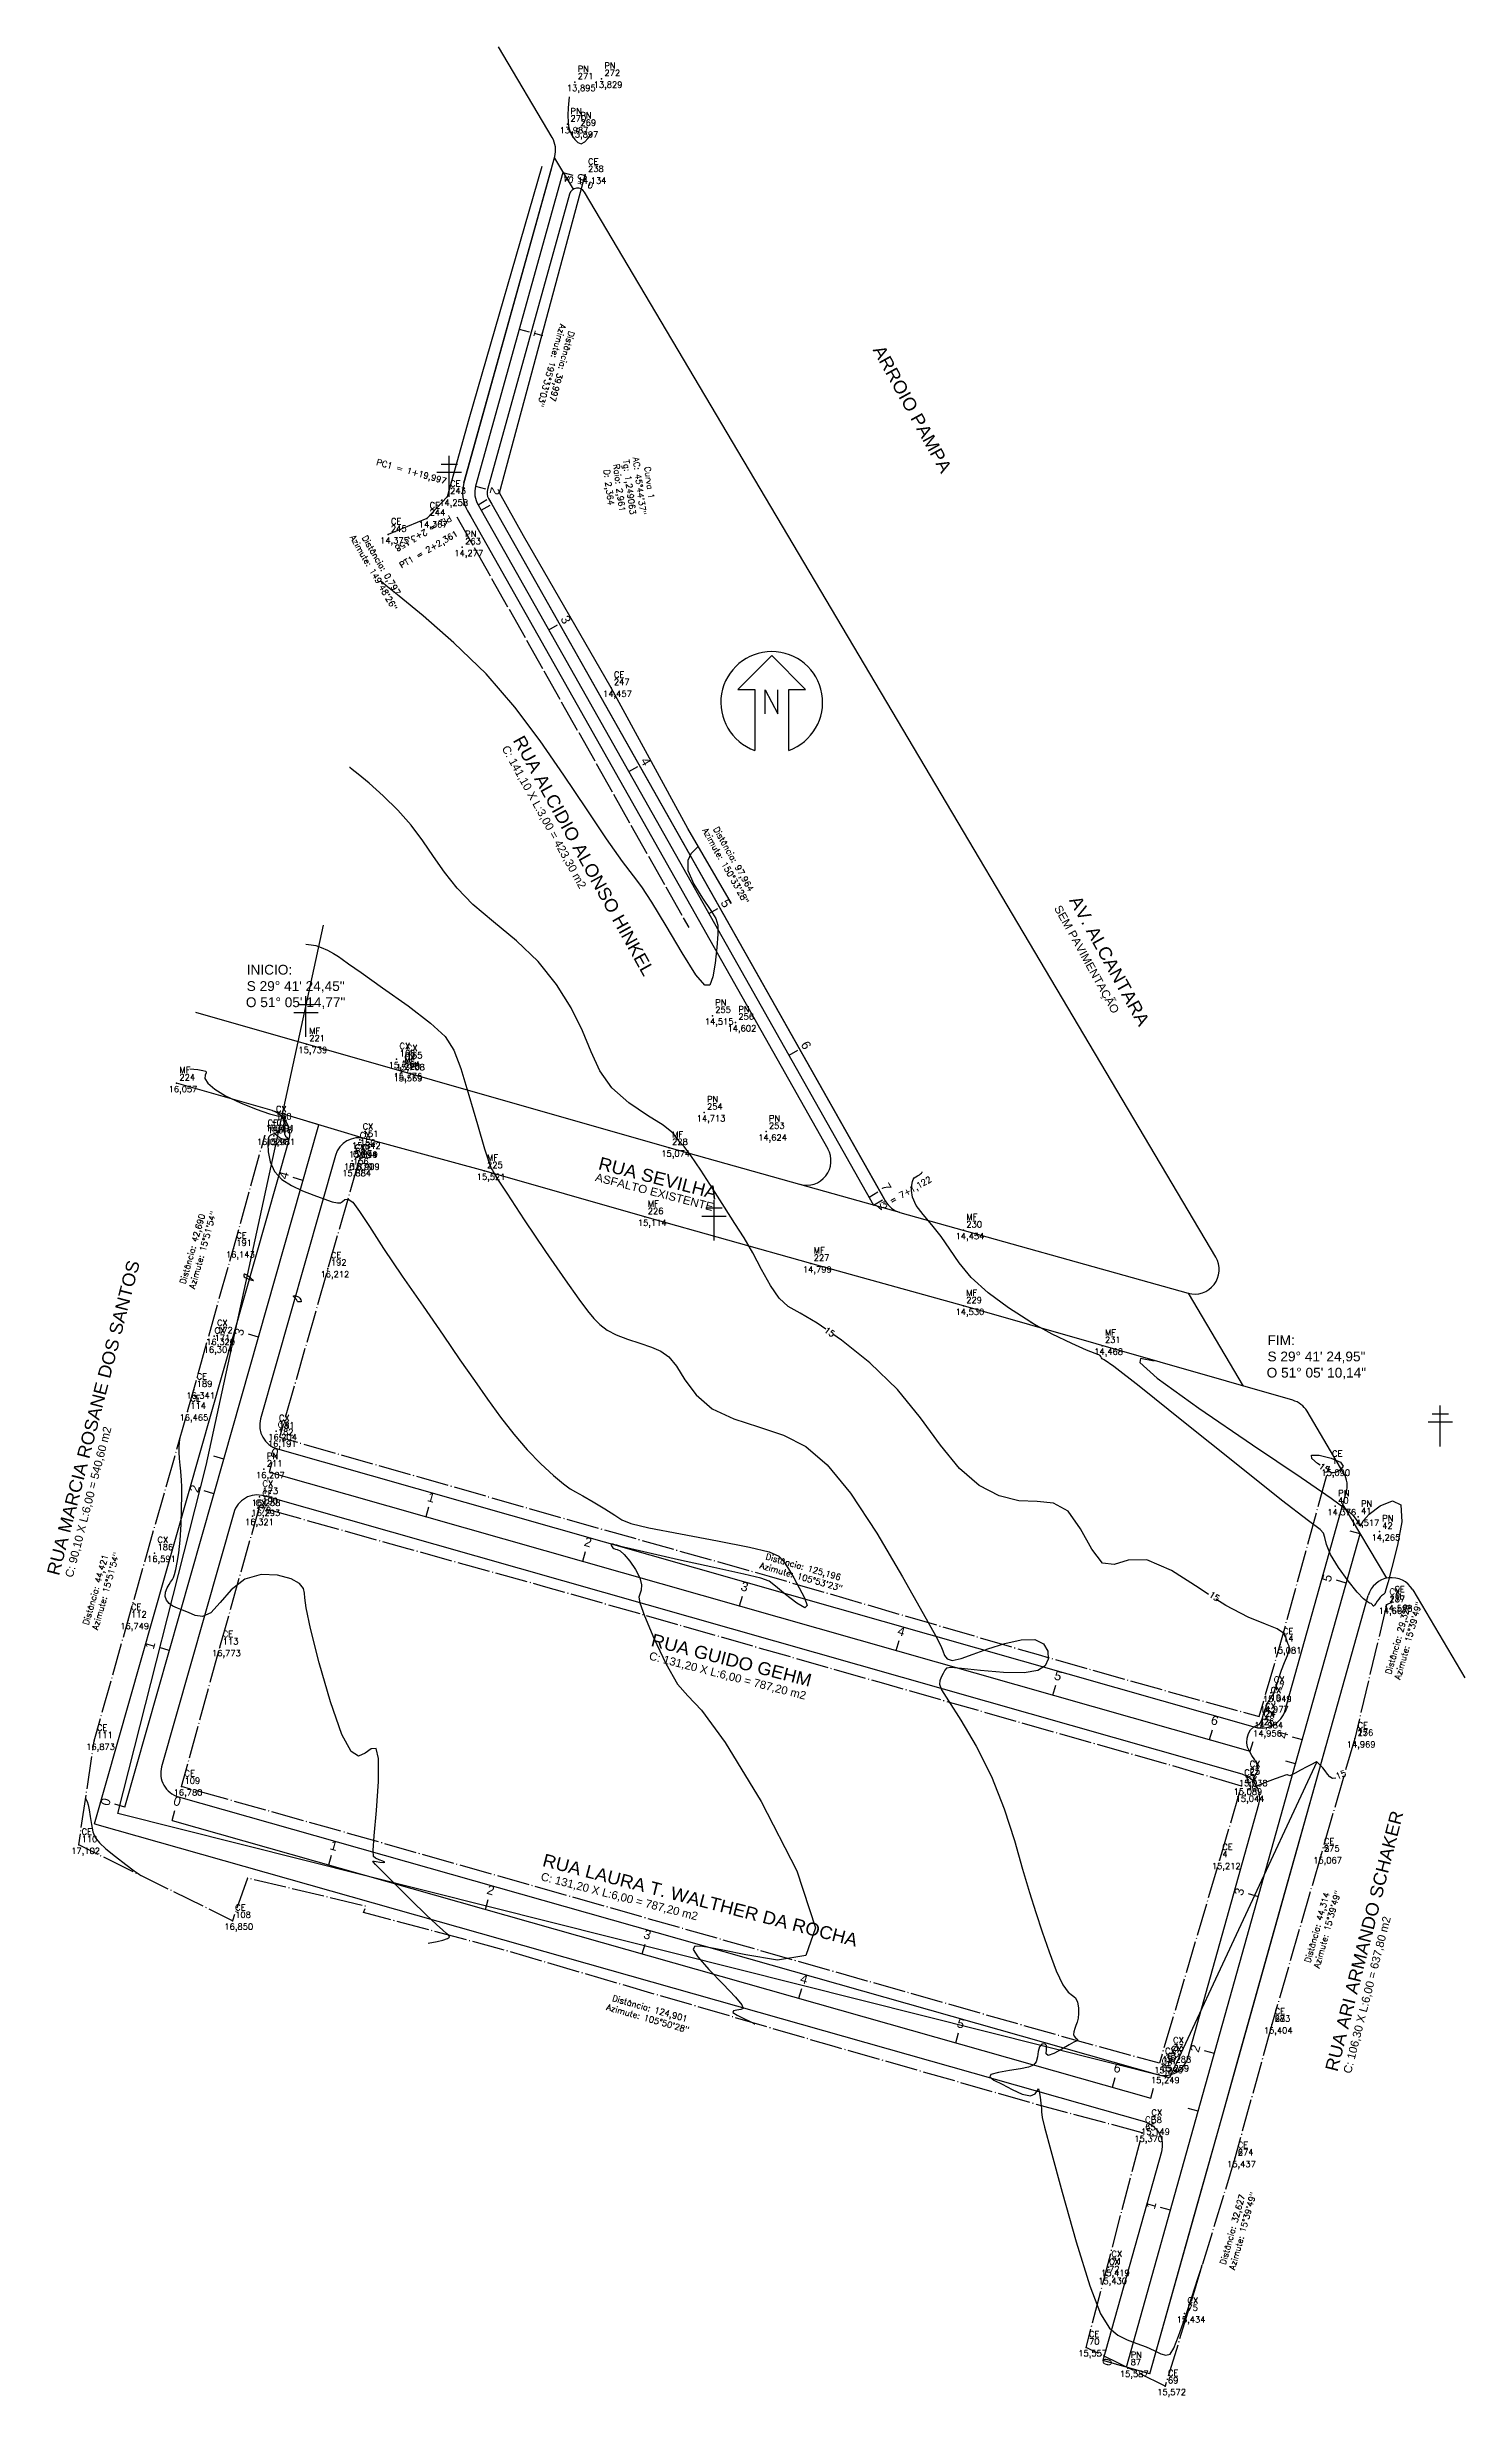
# Model space of a CAD drawing. Header units: inches. Extents: x -156 to 726, y -78 to 271.
# Drawn here: x -155.9 to 18.2, y -78 to 210.6 of the extents above; entities that cross this region are included whole.
import ezdxf

# ---------------------------------------------------------------- set-up
doc = ezdxf.new("R2010")
doc.units = ezdxf.units.IN
doc.header["$MEASUREMENT"] = 0
for name, pattern in [('CERCA', [4.7, 4, -0.35, 0, -0.35]), ('CONTINUO', [0]), ('TRACEJADO', [4.35, 4, -0.35])]:
    doc.linetypes.add(name, pattern=pattern)
for name, color, linetype in [('_CE', 7, 'CONTINUO'), ('_CERCAS', 7, 'CERCA'), ('_CX', 7, 'CONTINUO'), ('_MF', 7, 'CONTINUO'), ('_PN', 7, 'CONTINUO'), ('_PO', 7, 'CONTINUO'), ('CE', 7, 'CONTINUO'), ('CERCAS', 7, 'CERCA'), ('MEIO-FIO', 1, 'CONTINUO'), ('Obrig', 7, 'CONTINUO'), ('PO', 7, 'CONTINUO'), ('TG', 7, 'CONTINUO')]:
    doc.layers.add(name, color=color, linetype=linetype)
doc.styles.add('LETRA-GROSSA', font='swisscl.ttf', dxfattribs={"width": 1.4})
doc.styles.add('SIMPLEX', font='simplex', dxfattribs={"height": 0.2})
doc.styles.add('tGArial1', font='ARIAL.TTF', dxfattribs={"height": 0.004})

msp = doc.modelspace()

# ---------------------------------------------------------------- texts
at = {"linetype": 'Continuous', "lineweight": 0, "style": 'LETRA-GROSSA', "width": 1.4}
for s, height, rotation, p in [('ARROIO PAMPA', 1.575, 298.9205, (-54.54, 173.39)), ('RUA ALCIDIO ALONSO HINKEL', 1.575, 298.9691, (-98.72, 125.45)), ('SEM PAVIMENTAÇÃO', 1, 298.9205, (-32.27, 104.83)), ('AV. ALCANTARA', 1.575, 298.9205, (-30.43, 105.79)), ('ASFALTO EXISTENTE', 1, 345.5451, (-88.65, 71.35)), ('RUA SEVILHA', 1.575, 345.5451, (-88.29, 72.78)), ('RUA MARCIA ROSANE DOS SANTOS', 1.575, 75.5451, (-154.4, 22.77)), ('RUA GUIDO GEHM', 1.575, 345.5451, (-81.83, 14.24)), ('RUA ARI ARMANDO SCHAKER', 1.575, 75.7145, (2.54, -38.15)), ('RUA LAURA T. WALTHER DA ROCHA', 1.575, 345.5451, (-95.15, -12.79))]:
    msp.add_text(s, height=height, rotation=rotation, dxfattribs=at).set_placement(p)
at = {"char_height": 1, "width": 27.4546, "attachment_point": 1}
for s, insert, rotation in [('{\\fArial|b0|i0|c0|p34;C: 141,10 X L:3,00 = 423,30 m2}', (-99.21, 124.94), 298.9691), ('{\\fArial|b0|i0|c0|p34;C: 90,10 X L:6,00 = 540,60 m2}', (-153.68, 22.8), 75.5451), ('{\\fArial|b0|i0|c0|p34;C: 131,20 X L:6,00 = 787,20 m2}', (-81.79, 13.53), 345.5451), ('{\\fArial|b0|i0|c0|p34;C: 131,20 X L:6,00 = 787,20 m2}', (-95.08, -13.57), 345.5451), ('{\\fArial|b0|i0|c0|p34;C: 106,30 X L:6,00 = 637,80 m2}', (3.25, -38.12), 75.7145)]:
    msp.add_mtext(s, dxfattribs=dict(at, insert=insert, rotation=rotation))
at = {"char_height": 1.2, "attachment_point": 1}
for s, insert, width in [('{\\fArial|b0|i0|c0|p34;S 29° 41\' 24,45"}', (-131.36, 95.86), 51.8957), ('{\\fArial|b0|i0|c0|p34;INICIO:}', (-131.36, 97.87), 51.8957), ('{\\fArial|b0|i0|c0|p34;O 51° 05\' 14,77"}', (-131.46, 93.87), 54.9092), ('{\\fArial|b0|i0|c0|p34;FIM:}', (-6.04, 52.38), 51.8957), ('{\\fArial|b0|i0|c0|p34;S 29° 41\' 24,95"}', (-6.04, 50.37), 51.8957), ('{\\fArial|b0|i0|c0|p34;O 51° 05\' 10,14"}', (-6.14, 48.38), 54.9092)]:
    msp.add_mtext(s, dxfattribs=dict(at, insert=insert, width=width))
at = {"layer": 'CE', "color": 7}
for s, height, rotation, style, p in [('V0 = 0', 0.75, 344.4491, 'SIMPLEX', (-92.55, 194.16)), ('0', 1.12, 254.4491, 'tGArial1', (-90.59, 195.15)), ('1', 1.12, 254.4491, 'tGArial1', (-95.95, 175.88)), ('PC1 = 1+19,997', 0.75, 344.4491, 'SIMPLEX', (-115.5, 159.28)), ('2', 1.12, 254.5072, 'tGArial1', (-101.32, 156.61)), ('PI2 = 2+3,158', 0.75, 209.8175, 'SIMPLEX', (-106.47, 153.12)), ('PT1 = 2+2,361', 0.75, 30.1928, 'SIMPLEX', (-112.33, 146.54)), ('3', 1.12, 299.4421, 'tGArial1', (-92.88, 140.36)), ('4', 1.12, 299.4421, 'tGArial1', (-83.05, 122.94)), ('5', 1.12, 299.4421, 'tGArial1', (-73.22, 105.52)), ('6', 1.12, 299.4421, 'tGArial1', (-63.38, 88.1)), ('4', 1.12, 74.1349, 'tGArial1', (-126.39, 71.45)), ('V3 = 7+1,122', 0.75, 29.4421, 'SIMPLEX', (-53.69, 67.63)), ('7', 1.12, 299.4421, 'tGArial1', (-53.55, 70.69)), ('3', 1.12, 74.1349, 'tGArial1', (-131.86, 52.21)), ('0', 1.12, 344.1102, 'tGArial1', (-128.5, 37.51)), ('2', 1.12, 74.1349, 'tGArial1', (-137.33, 32.97)), ('1', 1.12, 344.1102, 'tGArial1', (-109.27, 32.03)), ('2', 1.12, 344.1102, 'tGArial1', (-90.03, 26.55)), ('3', 1.12, 344.1102, 'tGArial1', (-70.8, 21.08)), ('5', 1.12, 74.3363, 'tGArial1', (1.7, 21.99)), ('1', 1.12, 74.1349, 'tGArial1', (-142.79, 13.73)), ('4', 1.12, 344.1102, 'tGArial1', (-51.56, 15.6)), ('5', 1.12, 344.1102, 'tGArial1', (-32.32, 10.13)), ('6', 1.12, 344.1102, 'tGArial1', (-13.09, 4.65)), ('4', 1.12, 74.3363, 'tGArial1', (-3.7, 2.73)), ('0', 1.12, 74.1349, 'tGArial1', (-148.26, -5.5)), ('0', 1.12, 344.1588, 'tGArial1', (-140.46, -5.28)), ('1', 1.12, 344.1588, 'tGArial1', (-121.22, -10.74)), ('2', 1.12, 344.1588, 'tGArial1', (-101.98, -16.19)), ('3', 1.12, 74.3363, 'tGArial1', (-9.09, -16.53)), ('3', 1.12, 344.1588, 'tGArial1', (-82.74, -21.65)), ('4', 1.12, 344.1588, 'tGArial1', (-63.5, -27.11)), ('5', 1.12, 344.1588, 'tGArial1', (-44.26, -32.57)), ('6', 1.12, 344.1588, 'tGArial1', (-25.02, -38.03)), ('2', 1.12, 74.3363, 'tGArial1', (-14.49, -35.78)), ('1', 1.12, 74.3363, 'tGArial1', (-19.89, -55.04)), ('0', 1.12, 74.3363, 'tGArial1', (-25.29, -74.3))]:
    msp.add_text(s, height=height, rotation=rotation, dxfattribs=dict(at, style=style)).set_placement(p)
at = {"layer": 'MEIO-FIO', "color": 2, "style": 'SIMPLEX'}
for rotation, p in [(325.4675, (-60.54, 52.84, 15)), (325.7142, (0.19, 36.13, 15)), (326.8105, (-13.29, 20.34, 15)), (21.6306, (2.51, -2.17, 15))]:
    msp.add_text('15', height=0.75, rotation=rotation, dxfattribs=at).set_placement(p)

# ---------------------------------------------------------------- blocks, each defined once
blk = doc.blocks.new('SIMB_PONTO')
at = {"color": 0}
blk.add_point((0, 0), dxfattribs=at)
for tag in ['desc:', 'cota:', 'pto:']:
    blk.add_attdef(tag, (0, 0), '', height=1)
blk = doc.blocks.new('SIMB_POSTE')
at = {"color": 0, "linetype": 'Continuous', "flags": 128}
for points in [[(-0.75, 1.5), (0.75, 1.5)], [(-0.5, 2), (0.5, 2)], [(0, 0), (0, 2.5)]]:
    blk.add_lwpolyline(points, dxfattribs=at)
for tag in ['desc:', 'cota:', 'pto:']:
    blk.add_attdef(tag, (0, 0), '', height=1)
blk = doc.blocks.new('9CBF1CA8849A424313D140')
at = {"layer": 'CE', "color": 1, "linetype": 'CONTINUO', "flags": 128}
for points in [[(-2.59, -0.26), (5.33, 27.97)], [(-14.55, -42.93), (-2.59, -0.26)], [(-23.36, -74.35), (-14.55, -42.93)]]:
    blk.add_lwpolyline(points, dxfattribs=at)
blk = doc.blocks.new('E91A7583A32A499A13D140')
at = {"layer": 'CE', "color": 1, "linetype": 'CONTINUO', "flags": 128}
for points in [[(-2.59, -0.26), (5.33, 27.97)], [(-14.55, -42.93), (-2.59, -0.26)], [(-23.36, -74.35), (-14.55, -42.93)]]:
    blk.add_lwpolyline(points, dxfattribs=at)
blk = doc.blocks.new('685193B752BF48F113D140')
at = {"layer": 'CE', "color": 1, "linetype": 'CONTINUO', "flags": 128}
blk.add_lwpolyline([(-128.56, 35.57), (-8.15, 1.29)], dxfattribs=at)
blk = doc.blocks.new('98FD2847704F0713D140')
at = {"layer": 'CE', "color": 1, "linetype": 'CONTINUO', "flags": 128}
blk.add_lwpolyline([(-128.56, 35.57), (-8.15, 1.29)], dxfattribs=at)
blk = doc.blocks.new('E2215891207C4D2D13D140')
at = {"layer": 'CE', "color": 1, "linetype": 'CONTINUO', "flags": 128}
blk.add_lwpolyline([(-140.52, -7.21), (-20.36, -41.3)], dxfattribs=at)
blk = doc.blocks.new('F1C5919811C54C8613D140')
at = {"layer": 'CE', "color": 1, "linetype": 'CONTINUO', "flags": 128}
blk.add_lwpolyline([(-140.52, -7.21), (-20.36, -41.3)], dxfattribs=at)
blk = doc.blocks.new('238AE53C40334AB013D140')
at = {"layer": 'CE', "color": 1, "linetype": 'CONTINUO', "flags": 128}
for points in [[(-134.18, 37.17), (-122.51, 78.23)], [(-146.33, -5.56), (-134.18, 37.17)]]:
    blk.add_lwpolyline(points, dxfattribs=at)
blk = doc.blocks.new('1878334552E14D1613D140')
at = {"layer": 'CE', "color": 1, "linetype": 'CONTINUO', "flags": 128}
for points in [[(-134.18, 37.17), (-122.51, 78.23)], [(-146.33, -5.56), (-134.18, 37.17)]]:
    blk.add_lwpolyline(points, dxfattribs=at)
blk = doc.blocks.new('2A3E6559502842B113D0AC')
at = {"layer": 'CERCAS', "color": 7, "style": 'SIMPLEX'}
for s, p in [('Azimute: 195%%d33\'03"', (-0.05, -1.13)), ('Distância: 39,997', (1.01, -1.98))]:
    blk.add_text(s, height=0.75, rotation=254.4491, dxfattribs=at).set_placement(p)
blk = doc.blocks.new('9A115E51EB76458113D0AC')
at = {"layer": 'CERCAS', "color": 7, "style": 'SIMPLEX'}
for s, p in [('D: 2,364', (0.47, -1.72)), ('Raio: 2,961', (1.65, -1.04)), ('Tg: 1,249063', (2.84, -0.51)), ('AC: 45%%d44\'37"', (4.06, -0.2)), ('Curva 1', (5.47, -1.35))]:
    blk.add_text(s, height=0.75, rotation=277.321, dxfattribs=at).set_placement(p)
blk = doc.blocks.new('675D1CDFD4F4EC013D0AC')
at = {"layer": 'CERCAS', "color": 7, "style": 'SIMPLEX'}
for s, p in [('Azimute: 149%%d48\'26"', (0.77, -0.83)), ('Distância: 0,797', (2.25, -0.88))]:
    blk.add_text(s, height=0.75, rotation=300.1928, dxfattribs=at).set_placement(p)
blk = doc.blocks.new('9A1EDFEC4979459713D0AC')
at = {"layer": 'CERCAS', "color": 7, "style": 'SIMPLEX'}
for s, p in [('Azimute: 150%%d33\'28"', (0.76, -0.84)), ('Distância: 97,964', (2.11, -0.69))]:
    blk.add_text(s, height=0.75, rotation=299.4421, dxfattribs=at).set_placement(p)
blk = doc.blocks.new('FF19643F22E340CD13D0AC')
at = {"layer": 'CERCAS', "color": 7, "style": 'SIMPLEX'}
for s, p in [('Distância: 32,627', (-1.08, 1.72)), ('Azimute: 15%%d39\'49"', (0.05, 1.1))]:
    blk.add_text(s, height=0.75, rotation=74.3363, dxfattribs=at).set_placement(p)
blk = doc.blocks.new('1B399F93F5054F7A13D0AC')
at = {"layer": 'CERCAS', "color": 7, "style": 'SIMPLEX'}
for s, p in [('Distância: 44,314', (-1.06, 1.77)), ('Azimute: 15%%d39\'49"', (0.05, 1.1))]:
    blk.add_text(s, height=0.75, rotation=74.3363, dxfattribs=at).set_placement(p)
blk = doc.blocks.new('CFDFFFEDEF1C488C13D0AC')
at = {"layer": 'CERCAS', "color": 7, "style": 'SIMPLEX'}
for s, p in [('Distância: 29,328', (-1.08, 1.72)), ('Azimute: 15%%d39\'49"', (0.05, 1.1))]:
    blk.add_text(s, height=0.75, rotation=74.3363, dxfattribs=at).set_placement(p)
blk = doc.blocks.new('7F19239A615646DF13D0AC')
at = {"layer": 'CERCAS', "color": 7, "style": 'SIMPLEX'}
for s, p in [('Azimute: 105%%d53\'23"', (1.13, -0.06)), ('Distância: 125,196', (1.84, 1.04))]:
    blk.add_text(s, height=0.75, rotation=344.1102, dxfattribs=at).set_placement(p)
blk = doc.blocks.new('EFB49FA09F5F4ED913D0AC')
at = {"layer": 'CERCAS', "color": 7, "style": 'SIMPLEX'}
for s, p in [('Azimute: 105%%d50\'28"', (1.13, -0.06)), ('Distância: 124,901', (1.84, 1.04))]:
    blk.add_text(s, height=0.75, rotation=344.1588, dxfattribs=at).set_placement(p)
blk = doc.blocks.new('F1F60894E79046DA13D0AC')
at = {"layer": 'CERCAS', "color": 7, "style": 'SIMPLEX'}
for s, p in [('Distância: 44,421', (-1.06, 1.77)), ('Azimute: 15%%d51\'54"', (0.07, 1.15))]:
    blk.add_text(s, height=0.75, rotation=74.1349, dxfattribs=at).set_placement(p)
blk = doc.blocks.new('EEC17740BD96455C13D0AC')
at = {"layer": 'CERCAS', "color": 7, "style": 'SIMPLEX'}
for s, p in [('Distância: 42,690', (-1.07, 1.72)), ('Azimute: 15%%d51\'54"', (0.07, 1.15))]:
    blk.add_text(s, height=0.75, rotation=74.1349, dxfattribs=at).set_placement(p)
blk = doc.blocks.new('NORTE_3')
at = {"linetype": 'Continuous'}
for p, q in [((-0.061, -0.122), (-0.061, 0.112)), ((-0.061, 0.112), (0.062, -0.122)), ((0.062, -0.122), (0.062, 0.112))]:
    blk.add_line(p, q, dxfattribs=at)
at = {"color": 0, "linetype": 'Continuous'}
blk.add_lwpolyline([(0.17, -0.482), (0.17, 0.116), (0.336, 0.116), (0.003, 0.449), (-0.33, 0.116), (-0.164, 0.116), (-0.164, -0.482)], dxfattribs=at)
at = {"linetype": 'Continuous'}
blk.add_arc((0.003, -0.011), 0.5, 289.4943, 250.5059, dxfattribs=at)

# ---------------------------------------------------------------- linework, layer by layer
at = {"layer": 'CE', "color": 4, "linetype": 'CONTINUO'}
for p, q in [((-101.25, 154.43), (-53.1, 69.11)), ((-101.25, 154.43), (-53.1, 69.11)), ((-15.78, 57.54), (-9.03, 46.14)), ((3.22, 31.54), (8.56, 22.53)), ((0.3, -1.07), (6.33, 20.41)), ((11.8, 21.13), (18.21, 10.3)), ((-20.47, -75.16), (-26.25, -73.54))]:
    msp.add_line(p, q, dxfattribs=at)
at = {"layer": 'CE', "color": 3, "linetype": 'CONTINUO'}
for p, q in [((-54.95, 69.35), (-53.86, 69.97)), ((-54.4, 68.37), (-53.31, 68.99))]:
    msp.add_line(p, q, dxfattribs=at)
at = {"layer": 'CE', "color": 4, "linetype": 'CONTINUO', "flags": 128}
for points in [[(-93.97, 195.59), (-104.69, 157.06)], [(-93.97, 195.59), (-104.69, 157.06)], [(-104.25, 153.62), (-103.86, 152.94)], [(-104.25, 153.62), (-103.86, 152.94)], [(-101.66, 155.13), (-101.25, 154.43)], [(-101.66, 155.13), (-101.25, 154.43)], [(-11.66, -43.74), (0.3, -1.07)], [(-11.66, -43.74), (0.3, -1.07)], [(-20.47, -75.16), (-11.66, -43.74)], [(-20.47, -75.16), (-11.66, -43.74)]]:
    msp.add_lwpolyline(points, dxfattribs=at)
at = {"layer": 'CE', "color": 1, "linetype": 'CONTINUO', "flags": 128}
for points in [[(-92.53, 195.19), (-103.25, 156.66)], [(-92.53, 195.19), (-103.25, 156.66)], [(-102.96, 154.38), (-102.56, 153.69)], [(-102.96, 154.38), (-102.56, 153.69)], [(-102.56, 153.69), (-54.4, 68.37)], [(-102.56, 153.69), (-54.4, 68.37)]]:
    msp.add_lwpolyline(points, dxfattribs=at)
at = {"layer": 'CE', "color": 3, "linetype": 'CONTINUO', "flags": 128}
for points in [[(-92.53, 195.19), (-91.32, 194.86)], [(-97.89, 175.92), (-96.68, 175.59)], [(-103.25, 156.66), (-102.04, 156.32)], [(-103.25, 156.66), (-102.05, 156.32)], [(-102.96, 154.38), (-101.88, 155)], [(-102.56, 153.69), (-101.47, 154.31)], [(-94.28, 139.02), (-93.19, 139.63)], [(-84.45, 121.6), (-83.36, 122.22)], [(-74.61, 104.19), (-73.53, 104.8)], [(-64.78, 86.77), (-63.7, 87.38)], [(-122.51, 78.23), (-123.72, 78.58)], [(-124.46, 71.39), (-125.66, 71.74)], [(-129.92, 52.16), (-131.13, 52.5)], [(-134.18, 37.17), (-135.39, 37.51)], [(-128.56, 35.57), (-128.22, 36.77)], [(-135.39, 32.92), (-136.59, 33.26)], [(-109.32, 30.1), (-108.98, 31.3)], [(5.33, 27.97), (4.13, 28.31)], [(-90.09, 24.62), (-89.75, 25.82)], [(-70.85, 19.14), (-70.51, 20.35)], [(3.64, 21.94), (2.43, 22.28)], [(-51.62, 13.67), (-51.27, 14.87)], [(-140.86, 13.68), (-142.06, 14.02)], [(-32.38, 8.19), (-32.04, 9.4)], [(-13.15, 2.72), (-12.8, 3.92)], [(-1.76, 2.68), (-2.97, 3.02)], [(-8.15, 1.29), (-7.81, 2.5)], [(-2.59, -0.26), (-3.79, 0.07)], [(-146.33, -5.56), (-147.53, -5.22)], [(-140.52, -7.21), (-140.18, -6.01)], [(-121.28, -12.67), (-120.94, -11.47)], [(-102.04, -18.13), (-101.7, -16.93)], [(-7.16, -16.58), (-8.36, -16.24)], [(-82.8, -23.59), (-82.46, -22.39)], [(-63.56, -29.05), (-63.22, -27.84)], [(-44.32, -34.51), (-43.98, -33.3)], [(-12.56, -35.83), (-13.76, -35.5)], [(-25.08, -39.97), (-24.74, -38.76)], [(-20.36, -41.3), (-20.02, -40.1)], [(-14.55, -42.93), (-15.76, -42.6)], [(-17.96, -55.09), (-19.16, -54.75)], [(-23.36, -74.35), (-24.56, -74.01)]]:
    msp.add_lwpolyline(points, dxfattribs=at)
at = {"layer": 'CE', "color": 4, "linetype": 'CONTINUO', "flags": 128}
for points in [[(-132.94, 30.58), (-141.8, -0.61, 0.414336), (-139.73, -4.31), (-19.53, -38.42, 0.415121), (-15.82, -36.35), (-7.1, -5.23, 0.413058), (-9.16, -1.54), (-129.23, 32.64)], [(-150.03, -7.63), (-21.13, -44.2, -0.413307), (-19.06, -47.9), (-26.25, -73.54)]]:
    msp.add_lwpolyline(points, format="xyb", dxfattribs=at)
at = {"layer": 'CE', "color": 4, "linetype": 'CONTINUO'}
for centre, radius, start, end in [((-100.4, 155.86), 4.46, 164.4491, 210.1928), ((-100.4, 155.86), 4.46, 164.4491, 210.1928), ((-100.4, 155.86), 1.46, 164.4491, 210.1928), ((-100.4, 155.86), 1.46, 164.4491, 210.1928), ((9.21, 19.6), 3, 30.6423, 164.3363)]:
    msp.add_arc(centre, radius, start, end, dxfattribs=at)
at = {"layer": 'CE', "color": 1, "linetype": 'CONTINUO'}
msp.add_arc((-100.4, 155.86), 2.96, 164.4491, 210.1928, dxfattribs=at)
msp.add_arc((-100.4, 155.86), 2.96, 164.4491, 210.1928, dxfattribs=at)
at = {"layer": 'CERCAS', "color": 4, "linetype": 'CONTINUO'}
for p, q in [((-93.59, 196.95), (-91.27, 193.12)), ((-101.25, 154.43), (-52.96, 68.88)), ((-103.86, 152.94), (-60.02, 75.27)), ((-79.48, 75.41), (-137.61, 92.01)), ((-128.25, 79.97), (-116.8, 76.53)), ((-63.44, 70.91), (-79.48, 75.41)), ((-51.16, 67.47), (-63.44, 70.91)), ((-54.36, 68.36), (-54.4, 68.37))]:
    msp.add_line(p, q, dxfattribs=at)
at = {"layer": 'CERCAS', "color": 5, "linetype": 'CONTINUO'}
for p, q in [((-100.34, 155.85), (-89.8, 194.9)), ((-97.39, 150.57), (-100.34, 155.85)), ((-86.63, 131.88), (-97.39, 150.57)), ((-77.22, 114.63), (-86.63, 131.88)), ((-71.86, 105.4), (-77.22, 114.63))]:
    msp.add_line(p, q, dxfattribs=at)
at = {"layer": 'CERCAS', "color": 4, "linetype": 'CONTINUO', "flags": 128}
for points in [[(-104.69, 157.06), (-93.54, 197.13, 0.20433), (-93.85, 199.47), (-100.44, 210.59)], [(-51.16, 67.47), (-15.78, 57.54, 0.676523), (-12.39, 61.96), (-89.89, 192.77, 0.660674), (-91.71, 192.53), (-101.8, 156.26)], [(-137.07, 37.99), (-126.19, 76.27, 0.413607), (-128.25, 79.97), (-139.97, 83.33)], [(-102.2, 72.56), (-116.8, 76.53, 0.410869), (-120.47, 74.45), (-129.66, 42.12, 0.414087), (-127.59, 38.42), (-7.57, 4.25, 0.41537), (-3.86, 6.32), (3.64, 33.07, 0.204843), (3.34, 35.41), (-1.18, 43.04, 0.191552), (-2.94, 44.39), (-43.37, 55.97), (-62.1, 61.18), (-82.47, 66.91), (-102.2, 72.56)]]:
    msp.add_lwpolyline(points, format="xyb", dxfattribs=at)
at = {"layer": 'CERCAS', "color": 5, "linetype": 'CONTINUO', "flags": 128}
msp.add_lwpolyline([(-95.14, 195.9), (-104.09, 164.89), (-106.74, 155.35), (-109.26, 152.68), (-114, 150.71)], dxfattribs=at)
at = {"layer": 'CERCAS', "color": 4, "linetype": 'CONTINUO', "flags": 128}
for points in [[(-104.25, 153.62), (-103.86, 152.94)], [(-101.66, 155.13), (-101.25, 154.43)], [(-150.03, -7.63), (-137.07, 37.99)], [(-11.66, -43.74), (0.3, -1.07)], [(-20.47, -75.16), (-11.66, -43.74)]]:
    msp.add_lwpolyline(points, dxfattribs=at)
at = {"layer": 'CERCAS', "color": 5, "linetype": 'CERCA', "flags": 128}
for points in [[(-10.04, -48.69), (-18.61, -76.69), (-28.3, -71.92), (-21.41, -45.58), (-34.39, -42.08), (-59.51, -34.9), (-100.33, -22.97), (-117.01, -18.51), (-116.7, -17.76), (-131.27, -14.29), (-133.12, -19.52), (-151.98, -10.22), (-150.09, 2.56), (-145.91, 17.38), (-138.63, 43), (-132.99, 63.01), (-129.15, 76.85)], [(-117.6, 73.81), (-121.38, 60.59), (-127.32, 39.85), (-109.95, 34.91), (-92.69, 29.96), (-67.23, 22.79), (-34.19, 13.15), (-18.74, 8.78), (-7.06, 5.54), (-4.48, 14.41), (1.54, 36.22)], [(8.58, 19.26), (4.67, 2.85)], [(4.67, 2.85), (0.54, -11.38)], [(0.54, -11.38), (-5.51, -32.27)], [(-5.51, -32.27), (-10.04, -48.69)]]:
    msp.add_lwpolyline(points, dxfattribs=at)
msp.add_lwpolyline([(-134.65, 14.06), (-129.8, 31.29), (-111.61, 26.19), (-94.97, 21.58), (-53.19, 9.63), (-18.45, -0.27), (-9.24, -2.95), (-11.94, -12.09), (-19.31, -37.03), (-31.4, -33.71), (-55.19, -26.93), (-121.55, -8.04), (-139.35, -3.05)], close=True, dxfattribs=at)
at = {"layer": 'CERCAS', "color": 4, "linetype": 'CONTINUO'}
for centre, radius, start, end in [((-100.4, 155.86), 4.46, 164.4491, 210.1928), ((-100.4, 155.86), 1.46, 164.4491, 210.1928), ((-62.63, 73.8), 3, 254.3253, 29.4421), ((-50.35, 70.35), 3, 209.4421, 254.3253), ((-130.05, 29.76), 3, 74.1102, 164.1349)]:
    msp.add_arc(centre, radius, start, end, dxfattribs=at)
at = {"layer": 'MEIO-FIO', "color": 54, "linetype": 'CONTINUO'}
for p, q in [((-48.78, 72.07), (-48.63, 72.18)), ((-48.63, 72.18), (-48.53, 72.28)), ((-48.53, 72.28), (-48.48, 72.36)), ((-48.48, 72.36), (-48.45, 72.41)), ((-48.45, 72.41), (-48.44, 72.42)), ((-48.44, 72.42), (-48.44, 72.43)), ((-49.73, 70.15), (-49.7, 70.79)), ((-49.6, 69.32), (-49.73, 70.15)), ((-49.7, 70.79), (-49.64, 71.24)), ((-49.64, 71.24), (-49.55, 71.52)), ((-49.17, 68.33), (-49.6, 69.32)), ((-49.55, 71.52), (-49.42, 71.71)), ((-49.42, 71.71), (-49.22, 71.85)), ((-49.22, 71.85), (-48.99, 71.96)), ((-48.99, 71.96), (-48.78, 72.07)), ((-48.33, 67.2), (-49.17, 68.33)), ((-47.23, 65.93), (-48.33, 67.2)), ((-46.1, 64.51), (-47.23, 65.93)), ((-45.05, 62.96), (-46.1, 64.51)), ((-43.91, 61.28), (-45.05, 62.96)), ((-42.4, 59.48), (-43.91, 61.28)), ((-40.34, 57.59), (-42.4, 59.48)), ((-37.85, 55.73), (-40.34, 57.59)), ((-34.06, 53.31), (-37.85, 55.73)), ((-32.46, 52.52), (-35.14, 54)), ((-30.06, 51.35), (-32.46, 52.52)), ((-28.24, 50.54), (-30.06, 51.35)), ((-27.2, 50.13), (-28.24, 50.54)), ((-26.74, 49.96), (-27.2, 50.13)), ((-26.59, 49.88), (-26.74, 49.96)), ((-26.49, 49.75), (-26.59, 49.88)), ((-26.41, 49.6), (-26.49, 49.75)), ((-26.34, 49.5), (-26.41, 49.6)), ((-26.1, 49.37), (-26.34, 49.5)), ((-24.9, 48.52), (-26.1, 49.37)), ((-21.64, 49.51), (-21.7, 49.01)), ((-19.94, 49.19), (-21.64, 49.51)), ((-21.81, 46.12), (-24.9, 48.52)), ((-21.7, 49.01), (-19.57, 47.12)), ((-19.57, 47.12), (-14.46, 43.44)), ((-16.35, 41.76), (-21.81, 46.12)), ((-14.46, 43.44), (-7.88, 38.93)), ((-9.89, 36.57), (-16.35, 41.76)), ((-7.88, 38.93), (-1.92, 34.9)), ((-4.31, 32.14), (-9.89, 36.57)), ((-1.92, 34.9), (1.8, 32.35)), ((-1, 29.6), (-4.31, 32.14)), ((1.8, 32.35), (3.65, 30.99)), ((7.8, 31.42), (9.3, 32.04)), ((9.3, 32.04), (10.34, 31.53)), ((0.43, 28.52), (-1, 29.6)), ((3.65, 30.99), (4.46, 30.24)), ((4.46, 30.24), (4.94, 29.63)), ((4.94, 29.63), (5.24, 29.15)), ((5.24, 29.15), (5.4, 28.93)), ((5.4, 28.93), (5.47, 29.07)), ((5.47, 29.07), (5.71, 29.57)), ((5.71, 29.57), (6.44, 30.4)), ((6.44, 30.4), (7.8, 31.42)), ((10.44, 29.48), (9.91, 26.59)), ((10.34, 31.53), (10.44, 29.48)), ((0.85, 28.07), (0.43, 28.52)), ((0.99, 27.52), (0.85, 28.07)), ((1.2, 26.68), (0.99, 27.52)), ((1.71, 25.46), (1.2, 26.68)), ((9.91, 26.59), (9.23, 23.87)), ((2.68, 23.87), (1.71, 25.46)), ((3.87, 22.2), (2.68, 23.87)), ((9.23, 23.87), (8.76, 22.09)), ((4.97, 20.81), (3.87, 22.2)), ((5.74, 19.99), (4.97, 20.81)), ((7.95, 20.37), (7.79, 20.2)), ((8.09, 20.45), (7.95, 20.37)), ((8.22, 20.54), (8.09, 20.45)), ((8.35, 20.72), (8.22, 20.54)), ((8.5, 21.15), (8.35, 20.72)), ((8.76, 22.09), (8.5, 21.15)), ((6.22, 19.62), (5.74, 19.99)), ((6.5, 19.49), (6.22, 19.62)), ((6.68, 19.42), (6.5, 19.49)), ((6.79, 19.35), (6.68, 19.42)), ((6.85, 19.28), (6.79, 19.35)), ((6.89, 19.18), (6.85, 19.28)), ((6.92, 19.1), (6.89, 19.18)), ((6.99, 19.1), (6.92, 19.1)), ((7.11, 19.22), (6.99, 19.1)), ((7.26, 19.44), (7.11, 19.22)), ((7.44, 19.7), (7.26, 19.44)), ((7.62, 19.97), (7.44, 19.7)), ((7.79, 20.2), (7.62, 19.97))]:
    msp.add_line(p, q, dxfattribs=at)
at = {"layer": 'MEIO-FIO', "color": 54, "linetype": 'CONTINUO', "flags": 128}
for points in [[(-91.79, 204.45), (-91.88, 203.12), (-91.92, 202.21), (-91.91, 201.33), (-91.82, 200.66), (-91.65, 200.15), (-91.4, 199.68), (-91.08, 199.21), (-90.71, 198.84), (-90.29, 198.71), (-89.86, 198.93), (-89.46, 199.34), (-89.16, 199.75), (-88.99, 199.98), (-88.93, 200.06), (-88.92, 200.07)], [(-75.92, 112.4), (-76.82, 111.51), (-77.22, 110.68), (-77.19, 109.44), (-76.48, 107.79), (-75.4, 106.04), (-74.39, 104.55), (-73.77, 103.54), (-73.52, 102.72), (-73.51, 101.63), (-73.64, 99.98), (-73.86, 98.08), (-74.15, 96.4), (-74.5, 95.37), (-75.11, 95.35), (-76.21, 96.63), (-77.91, 99.33), (-79.87, 102.64), (-81.62, 105.58), (-82.86, 107.44), (-83.89, 108.8), (-85.21, 110.56), (-87.17, 113.36), (-89.65, 117.03), (-92.43, 121.15), (-95.33, 125.36), (-98.46, 129.52), (-101.98, 133.59), (-105.91, 137.42), (-109.7, 140.73), (-112.65, 143.14), (-114.27, 144.45), (-114.86, 144.93), (-114.95, 145)], [(-124.12, 100.39), (-123.43, 100.33), (-122.88, 100.23), (-122.2, 100.01), (-121.44, 99.67), (-120.71, 99.26), (-120.1, 98.88), (-119.63, 98.55), (-118.88, 98.01), (-117.32, 96.91), (-114.68, 95.06), (-111.55, 92.83), (-108.78, 90.72), (-106.99, 89.05), (-105.91, 87.4), (-105.06, 85.12), (-104.07, 81.85), (-103.04, 78.25), (-102.16, 75.26), (-101.61, 73.55), (-101.33, 72.86), (-101.2, 72.67), (-101.09, 72.45), (-100.64, 71.68), (-99.44, 69.81), (-97.28, 66.56), (-94.66, 62.68), (-92.25, 59.17), (-90.6, 56.79), (-89.54, 55.36), (-88.76, 54.45), (-88.01, 53.69), (-87.12, 53.02), (-86, 52.42), (-84.6, 51.88), (-83.08, 51.39), (-81.66, 50.93), (-80.51, 50.42), (-79.54, 49.71), (-78.61, 48.57), (-77.56, 46.92), (-76.18, 45.05), (-74.22, 43.35), (-71.56, 42.11), (-68.51, 41.13), (-65.47, 40.11), (-62.73, 38.7), (-60.09, 36.48), (-57.24, 32.99), (-54.01, 28.06), (-50.84, 22.7), (-48.3, 18.2), (-46.81, 15.5), (-46.14, 14.22), (-45.89, 13.6), (-45.7, 13.06), (-45.37, 12.62), (-44.73, 12.45), (-43.66, 12.68), (-42.18, 13.2), (-40.36, 13.88), (-38.3, 14.54), (-36.28, 14.99), (-34.61, 15.02), (-33.53, 14.49), (-33.02, 13.59), (-32.97, 12.61), (-33.32, 11.78), (-34.23, 11.2), (-35.93, 10.92), (-38.46, 10.96), (-41.26, 11.2), (-43.59, 11.45), (-44.91, 11.56), (-45.45, 11.5), (-45.65, 11.26), (-45.86, 10.85), (-46.08, 10.37), (-46.26, 9.92), (-46.32, 9.52), (-46.05, 8.85), (-45.22, 7.48), (-43.7, 5.11), (-41.8, 1.92), (-39.91, -1.81), (-38.35, -5.79), (-37.11, -9.69), (-36.12, -13.18), (-35.27, -16.05), (-34.49, -18.52), (-33.69, -20.88), (-32.84, -23.36), (-31.97, -25.66), (-31.17, -27.4), (-30.5, -28.32), (-29.98, -28.71), (-29.6, -29), (-29.37, -29.54), (-29.26, -30.24), (-29.25, -30.94), (-29.3, -31.51), (-29.41, -31.97), (-29.55, -32.38), (-29.7, -32.78), (-29.81, -33.17), (-29.84, -33.49), (-29.76, -33.72), (-29.61, -33.89), (-29.47, -34.01), (-29.38, -34.11), (-29.36, -34.19), (-29.4, -34.25), (-29.53, -34.3), (-29.82, -34.44), (-30.4, -34.75), (-31.29, -35.3), (-32.25, -35.84), (-32.96, -36.09), (-33.21, -35.86), (-33.18, -35.36), (-33.17, -34.86), (-33.38, -34.63), (-33.73, -34.69), (-34.04, -35.02), (-34.2, -35.59), (-34.29, -36.25), (-34.43, -36.85), (-34.76, -37.26), (-35.37, -37.52), (-36.35, -37.72), (-37.7, -37.93), (-39.07, -38.15), (-39.99, -38.41), (-40.14, -38.71), (-39.62, -39.09), (-38.63, -39.61), (-37.4, -40.25), (-36.16, -40.82), (-35.15, -41.05), (-34.57, -40.8), (-34.29, -40.37), (-34.17, -40.17), (-34.06, -40.49), (-33.95, -41.18), (-33.86, -41.94), (-33.8, -42.57), (-33.77, -43.02), (-33.76, -43.34), (-33.7, -43.7), (-33.4, -44.87), (-32.62, -47.76), (-31.23, -52.88), (-29.51, -58.98), (-27.85, -64.37), (-26.52, -67.79), (-25.43, -69.57), (-24.4, -70.42), (-23.26, -70.98), (-22.08, -71.43), (-20.95, -71.86), (-19.97, -72.32), (-19.15, -72.71), (-18.5, -72.9), (-18, -72.75), (-17.54, -72.04), (-16.95, -70.56), (-16.15, -68.24), (-15.29, -65.63), (-14.58, -63.45), (-14.19, -62.24), (-14.05, -61.79), (-14.03, -61.73)], [(-138.35, 85.08), (-137.35, 85), (-136.75, 84.91), (-136.36, 84.79), (-136.33, 84.61), (-136.47, 84.33), (-136.48, 83.91), (-136.12, 83.33), (-135.29, 82.6), (-133.95, 81.77), (-132.13, 80.91), (-130.19, 80.13), (-128.55, 79.57), (-127.56, 79.31), (-127.08, 79.27), (-126.9, 79.32), (-126.81, 79.35), (-126.78, 79.33), (-126.77, 79.25), (-126.78, 79.11), (-126.79, 78.88), (-126.81, 78.53), (-126.82, 78.07), (-126.81, 77.57), (-126.73, 77.13), (-126.58, 76.83), (-126.4, 76.65), (-126.26, 76.54), (-126.23, 76.46), (-126.29, 76.41), (-126.41, 76.39), (-126.58, 76.4), (-126.76, 76.43), (-126.92, 76.46), (-127.04, 76.49), (-127.12, 76.51), (-127.18, 76.54), (-127.24, 76.58), (-127.31, 76.64), (-127.41, 76.72), (-127.54, 76.83), (-127.69, 76.94), (-127.83, 77.03), (-127.93, 77.08), (-128.01, 77.1), (-128.11, 77.08), (-128.24, 77.02), (-128.39, 76.94), (-128.53, 76.86), (-128.65, 76.75), (-128.73, 76.48), (-128.76, 75.9), (-128.71, 74.9), (-128.49, 73.68), (-127.96, 72.49), (-127.06, 71.52), (-125.87, 70.76), (-124.52, 70.13), (-123.13, 69.57), (-121.87, 69.11), (-120.86, 68.78), (-120.22, 68.63), (-119.84, 68.64), (-119.58, 68.8), (-119.3, 69.03), (-118.91, 69.1), (-118.34, 68.7), (-117.51, 67.59), (-116.28, 65.72), (-114.55, 63.05), (-112.26, 59.65), (-109.71, 55.94), (-107.25, 52.39), (-105.18, 49.37), (-103.41, 46.81), (-101.79, 44.51), (-100.19, 42.32), (-98.58, 40.24), (-96.92, 38.32), (-95.25, 36.6), (-93.71, 35.17), (-92.48, 34.14), (-91.66, 33.53), (-90.98, 33.13), (-90.11, 32.66), (-88.82, 31.93), (-87.38, 31.06), (-86.15, 30.27), (-85.3, 29.72), (-84.2, 29.27), (-81.97, 28.74), (-78.12, 27.99), (-73.57, 27.14), (-69.62, 26.37), (-67.22, 25.78), (-66.05, 25.26), (-65.44, 24.62), (-64.85, 23.71), (-64.2, 22.59), (-63.52, 21.34), (-62.89, 20.11), (-62.56, 19.19), (-62.82, 18.92), (-63.83, 19.49), (-65.2, 20.54), (-66.43, 21.56), (-67.23, 22.16), (-68.25, 22.54), (-70.34, 23.03), (-74.01, 23.85), (-78.34, 24.81), (-82.06, 25.65), (-84.2, 26.14), (-85.11, 26.35), (-85.42, 26.44), (-85.66, 26.51), (-85.92, 26.59), (-86.17, 26.65), (-86.37, 26.7), (-86.52, 26.72), (-86.6, 26.7), (-86.62, 26.62), (-86.59, 26.52), (-86.51, 26.4), (-86.41, 26.27), (-86.28, 26.17), (-86.1, 26.11), (-85.86, 26.06), (-85.52, 25.91), (-85.01, 25.47), (-84.33, 24.65), (-83.64, 23.61), (-83.11, 22.57), (-82.9, 21.71), (-82.94, 21.05), (-83.08, 20.59), (-83.21, 20.21), (-83.1, 19.5), (-82.54, 17.92), (-81.39, 15.19), (-79.91, 12.07), (-78.47, 9.53), (-77.2, 8.08), (-75.52, 6.32), (-72.63, 2.37), (-68.19, -4.88), (-63.8, -13.4), (-61.51, -20.4), (-62.71, -23.78), (-66.2, -24.37), (-70.09, -23.73), (-72.9, -23.14), (-74.64, -22.81), (-75.7, -22.67), (-76.38, -22.7), (-76.55, -23.06), (-75.99, -23.97), (-74.61, -25.52), (-72.86, -27.33), (-71.36, -28.91), (-70.56, -29.86), (-70.41, -30.29), (-70.69, -30.44), (-71.19, -30.51), (-71.61, -30.61), (-71.66, -30.8), (-71.14, -31.14), (-70.32, -31.55), (-69.55, -31.89), (-69.13, -32.1), (-69, -32.18), (-68.99, -32.21), (-69.01, -32.22), (-69.01, -32.22), (-69.01, -32.22)], [(-109.08, -22.3), (-107.97, -22.07), (-107.26, -21.9), (-106.69, -21.72), (-106.46, -21.55), (-106.53, -21.35), (-106.81, -21.09), (-107.28, -20.69), (-108.06, -19.99), (-109.31, -18.8), (-111.11, -17.05), (-113.05, -15.12), (-114.65, -13.53), (-115.53, -12.63), (-115.84, -12.29), (-115.87, -12.23), (-115.84, -12.22), (-115.73, -12.23), (-115.46, -12.26), (-115.02, -12.32), (-114.59, -12.37), (-114.41, -12.34), (-114.63, -12.22), (-115.1, -12.04), (-115.56, -11.85), (-115.81, -11.62), (-115.85, -10.89), (-115.7, -9.09), (-115.43, -5.97), (-115.19, -2.41), (-115.16, 0.41), (-115.48, 1.61), (-116.08, 1.58), (-116.82, 1.04), (-117.63, 0.7), (-118.55, 1.24), (-119.69, 3.34), (-121.07, 7.34), (-122.45, 12.16), (-123.51, 16.37), (-124.05, 18.9), (-124.21, 20.11), (-124.25, 20.71), (-124.4, 21.28), (-124.88, 21.89), (-125.9, 22.47), (-127.57, 22.91), (-129.6, 22.99), (-131.6, 22.44), (-133.27, 21.13), (-134.62, 19.54), (-135.76, 18.29), (-136.78, 17.82), (-137.7, 17.95), (-138.51, 18.32), (-139.24, 18.62), (-139.87, 18.87), (-140.42, 19.12), (-140.89, 19.44), (-141.22, 19.83), (-141.37, 20.3), (-141.31, 20.83), (-141.12, 21.35), (-140.89, 21.78), (-140.72, 22.04), (-140.59, 22.21), (-140.48, 22.37), (-140.36, 22.61), (-140.22, 23), (-140.06, 23.59), (-139.88, 24.45), (-139.69, 25.64), (-139.54, 27.22), (-139.42, 29.14), (-139.35, 31.1), (-139.32, 32.68), (-139.32, 33.59), (-139.33, 34.03), (-139.35, 34.29), (-139.37, 34.62), (-139.4, 35.09), (-139.45, 35.7), (-139.52, 36.43), (-139.6, 37.23), (-139.65, 38), (-139.65, 38.67), (-139.61, 39.19), (-139.57, 39.56), (-139.54, 39.75), (-139.53, 39.82), (-139.53, 39.83)], [(-151.14, -4.53), (-150.95, -4.9), (-150.81, -5.28), (-150.68, -5.89), (-150.56, -6.74), (-150.43, -7.7), (-150.25, -8.6), (-149.96, -9.32), (-149.45, -9.97), (-148.64, -10.71), (-147.47, -11.64), (-146.2, -12.61), (-145.16, -13.38), (-144.58, -13.81), (-144.37, -13.97), (-144.34, -13.99)]]:
    msp.add_lwpolyline(points, dxfattribs=at)
at = {"layer": 'MEIO-FIO', "color": 7, "linetype": 'TRACEJADO', "flags": 128}
msp.add_lwpolyline([(-105.57, 152.9), (-77.09, 102.45)], dxfattribs=at)
at = {"layer": 'MEIO-FIO', "color": 2, "linetype": 'CONTINUO', "flags": 128}
for points in [[(-60.26, 53.12), (-61.32, 53.85), (-63.43, 55.08), (-64.87, 55.92), (-65.97, 56.92), (-67.06, 58.49), (-68.15, 60.46), (-69.23, 62.48), (-70.3, 64.33), (-71.42, 66.12), (-72.69, 68.09), (-74.14, 70.37), (-75.6, 72.63), (-76.84, 74.46), (-77.67, 75.55), (-78.17, 76.1), (-78.45, 76.42), (-78.67, 76.78), (-79.15, 77.33), (-80.24, 78.17), (-82.14, 79.38), (-84.43, 80.93), (-86.52, 82.77), (-88, 84.85), (-89.07, 87.17), (-90.14, 89.75), (-91.52, 92.57), (-93.31, 95.47), (-95.57, 98.27), (-98.25, 100.82), (-101.05, 103.13), (-103.58, 105.27), (-105.54, 107.3), (-107.08, 109.25), (-108.41, 111.18), (-109.74, 113.11), (-111.18, 115.02), (-112.79, 116.88), (-114.59, 118.64), (-116.33, 120.16), (-117.68, 121.27), (-118.43, 121.87), (-118.7, 122.09), (-118.74, 122.12)], [(-13.26, 20.55), (-14.44, 21.32), (-17.82, 23.49), (-20.84, 24.81), (-23.15, 24.76), (-24.88, 24.21), (-26.3, 24.38), (-27.62, 26.1), (-28.98, 28.61), (-30.51, 30.77), (-32.3, 31.76), (-34.33, 31.96), (-36.58, 32.06), (-38.98, 32.65), (-41.44, 33.93), (-43.85, 36), (-46.18, 38.86), (-48.63, 42.23), (-51.48, 45.72), (-54.85, 49), (-58.32, 51.78), (-59.38, 52.51)], [(0.43, 36.43), (0.12, 36.64), (-0.6, 37.26), (-0.64, 37.65), (0.32, 37.63), (1.77, 37.28), (2.93, 36.78), (3.24, 36.28), (2.93, 35.85), (2.42, 35.57), (2.04, 35.47), (1.82, 35.49), (1.71, 35.55), (1.66, 35.59), (1.64, 35.61), (1.63, 35.61)], [(1.63, 35.61), (1.32, 35.83)], [(2.36, -2.02), (2.34, -2.03), (1.93, -2.04), (1.61, -1.85), (1.34, -1.53), (1.06, -1.13), (0.75, -0.75), (0.44, -0.42), (0.19, -0.18), (0.06, -0.05), (0.01, -0.01), (0, 0), (0, 0), (0, 0), (-0.01, 0), (-0.03, -0.01), (-0.17, -0.09), (-0.54, -0.28), (-1.2, -0.62), (-1.98, -1.03), (-2.65, -1.39), (-3.03, -1.61), (-3.2, -1.71), (-3.29, -1.74), (-3.39, -1.71), (-3.49, -1.66), (-3.58, -1.62), (-3.65, -1.6), (-3.84, -1.64), (-4.29, -1.81), (-5.1, -2.1), (-6.06, -2.46), (-6.89, -2.79), (-7.38, -3), (-7.6, -3.07), (-7.7, -3), (-7.79, -2.78), (-7.83, -2.46), (-7.75, -2.09), (-7.54, -1.71), (-7.3, -1.31), (-7.19, -0.85), (-7.31, -0.33), (-7.6, 0.23), (-7.94, 0.78), (-8.25, 1.29), (-8.48, 1.79), (-8.58, 2.32), (-8.55, 2.9), (-8.38, 3.46), (-8.11, 3.93), (-7.76, 4.23), (-7.39, 4.43), (-7.08, 4.59), (-6.89, 4.79), (-6.76, 5.05), (-6.65, 5.4), (-6.51, 5.84), (-6.35, 6.32), (-6.2, 6.75), (-6.07, 7.09), (-5.95, 7.35), (-5.8, 7.58), (-5.62, 7.83), (-5.4, 8.16), (-5.16, 8.66), (-4.92, 9.38), (-4.65, 10.26), (-4.32, 11.23), (-3.93, 12.19), (-3.58, 13.06), (-3.37, 13.75), (-3.38, 14.21), (-3.52, 14.54), (-3.68, 14.87), (-3.79, 15.3), (-4.08, 15.8), (-4.83, 16.33), (-6.27, 16.89), (-8.4, 17.74), (-11.17, 19.18), (-12.36, 19.96)], [(3.37, -1.62), (3.36, -1.63)]]:
    msp.add_lwpolyline(points, dxfattribs=at)
at = {"layer": 'MEIO-FIO', "color": 54, "linetype": 'CONTINUO', "flags": 128}
for points in [[(-130.51, 59.08), (-130.91, 59.42), (-131.18, 59.64), (-131.43, 59.81), (-131.58, 59.88), (-131.67, 59.86), (-131.7, 59.79), (-131.72, 59.69), (-131.68, 59.57), (-131.54, 59.45), (-131.28, 59.33), (-130.97, 59.22), (-130.71, 59.14), (-130.57, 59.1), (-130.51, 59.08)], [(-124.75, 56.49), (-124.88, 56.48), (-124.97, 56.47), (-125.05, 56.48), (-125.1, 56.49), (-125.12, 56.53), (-125.15, 56.59), (-125.19, 56.67), (-125.25, 56.78), (-125.35, 56.9), (-125.49, 57.03), (-125.61, 57.14), (-125.62, 57.22), (-125.47, 57.24), (-125.24, 57.19), (-125, 57.08), (-124.82, 56.91), (-124.72, 56.71), (-124.67, 56.56), (-124.67, 56.48), (-124.7, 56.46), (-124.73, 56.47), (-124.75, 56.48), (-124.75, 56.49)]]:
    msp.add_lwpolyline(points, close=True, dxfattribs=at)
at = {"layer": 'MEIO-FIO', "color": 7, "linetype": 'CONTINUO', "flags": 128}
for points in [[(-6.67, 5.21), (-6.84, 4.2)], [(-5.37, 5.04), (-6.67, 5.21)]]:
    msp.add_lwpolyline(points, dxfattribs=at)
at = {"layer": 'Obrig', "color": 7, "linetype": 'CONTINUO'}
msp.add_line((0.3, -1.07), (1.13, 1.87), dxfattribs=at)
at = {"layer": 'Obrig', "color": 7, "linetype": 'CONTINUO', "flags": 128}
for points in [[(-11.66, -43.74), (-9.67, -36.64), (-4.27, -17.39), (0.3, -1.07)], [(-20.47, -75.16), (-15.07, -55.9), (-11.66, -43.74)]]:
    msp.add_lwpolyline(points, dxfattribs=at)
at = {"layer": 'PO', "color": 7, "linetype": 'CONTINUO', "flags": 128}
msp.add_lwpolyline([(9.19, 19.57), (8.58, 19.26)], dxfattribs=at)
at = {"layer": 'TG', "color": 7, "linetype": 'CONTINUO', "flags": 128}
msp.add_lwpolyline([(0, 0), (-18.07, -38.83), (-147.16, -6.35), (-136.32, 36.38), (-121.95, 102.73)], dxfattribs=at)

# ---------------------------------------------------------------- block references
at = {"linetype": 'TRACEJADO', "xscale": 12.5, "yscale": 12.5, "zscale": 12.5, "rotation": 1.145924315828311e-07}
msp.add_blockref('NORTE_3', (-66.94, 130.23), dxfattribs=at)
at = {"layer": '_CE', "color": 3}
ref = msp.add_blockref('SIMB_PONTO', (-89.8, 194.9), dxfattribs=at)
ref.add_attrib('PONTO', '238', (-89.45, 195.25, 14.13), dxfattribs={"layer": '0', "color": 1, "height": 0.75, "style": 'SIMPLEX'})
ref.add_attrib('DESC', 'CE', (-89.45, 196.15, 14.13), dxfattribs={"layer": '0', "color": 4, "height": 0.75, "style": 'SIMPLEX'})
ref.add_attrib('COTA', '14,134', (-90.73, 193.8, 14.13), dxfattribs={"layer": '0', "color": 2, "height": 0.75, "style": 'SIMPLEX'})
ref = msp.add_blockref('SIMB_PONTO', (-106.74, 155.35), dxfattribs=at)
ref.add_attrib('PONTO', '243', (-106.39, 155.7, 14.26), dxfattribs={"layer": '0', "color": 1, "height": 0.75, "style": 'SIMPLEX'})
ref.add_attrib('DESC', 'CE', (-106.39, 156.6, 14.26), dxfattribs={"layer": '0', "color": 4, "height": 0.75, "style": 'SIMPLEX'})
ref.add_attrib('COTA', '14,258', (-107.72, 154.25, 14.26), dxfattribs={"layer": '0', "color": 2, "height": 0.75, "style": 'SIMPLEX'})
ref = msp.add_blockref('SIMB_PONTO', (-109.26, 152.68), dxfattribs=at)
ref.add_attrib('PONTO', '244', (-108.91, 153.03, 14.37), dxfattribs={"layer": '0', "color": 1, "height": 0.75, "style": 'SIMPLEX'})
ref.add_attrib('DESC', 'CE', (-108.91, 153.93, 14.37), dxfattribs={"layer": '0', "color": 4, "height": 0.75, "style": 'SIMPLEX'})
ref.add_attrib('COTA', '14,367', (-110.24, 151.58, 14.37), dxfattribs={"layer": '0', "color": 2, "height": 0.75, "style": 'SIMPLEX'})
ref = msp.add_blockref('SIMB_PONTO', (-114, 150.71), dxfattribs=at)
ref.add_attrib('PONTO', '245', (-113.65, 151.06, 14.38), dxfattribs={"layer": '0', "color": 1, "height": 0.75, "style": 'SIMPLEX'})
ref.add_attrib('DESC', 'CE', (-113.65, 151.96, 14.38), dxfattribs={"layer": '0', "color": 4, "height": 0.75, "style": 'SIMPLEX'})
ref.add_attrib('COTA', '14,375', (-114.98, 149.61, 14.38), dxfattribs={"layer": '0', "color": 2, "height": 0.75, "style": 'SIMPLEX'})
ref = msp.add_blockref('SIMB_PONTO', (-86.63, 131.88), dxfattribs=at)
ref.add_attrib('PONTO', '247', (-86.28, 132.23, 14.46), dxfattribs={"layer": '0', "color": 1, "height": 0.75, "style": 'SIMPLEX'})
ref.add_attrib('DESC', 'CE', (-86.28, 133.13, 14.46), dxfattribs={"layer": '0', "color": 4, "height": 0.75, "style": 'SIMPLEX'})
ref.add_attrib('COTA', '14,457', (-87.61, 130.78, 14.46), dxfattribs={"layer": '0', "color": 2, "height": 0.75, "style": 'SIMPLEX'})
ref = msp.add_blockref('SIMB_PONTO', (-129.15, 76.85), dxfattribs=at)
ref.add_attrib('PONTO', '193', (-128.8, 77.2, 16.02), dxfattribs={"layer": '0', "color": 1, "height": 0.75, "style": 'SIMPLEX'})
ref.add_attrib('DESC', 'CE', (-128.8, 78.1, 16.02), dxfattribs={"layer": '0', "color": 4, "height": 0.75, "style": 'SIMPLEX'})
ref.add_attrib('COTA', '16,020', (-130.12, 75.75, 16.02), dxfattribs={"layer": '0', "color": 2, "height": 0.75, "style": 'SIMPLEX'})
ref = msp.add_blockref('SIMB_PONTO', (-117.6, 73.81), dxfattribs=at)
ref.add_attrib('PONTO', '194', (-117.25, 74.16, 15.91), dxfattribs={"layer": '0', "color": 1, "height": 0.75, "style": 'SIMPLEX'})
ref.add_attrib('DESC', 'CE', (-117.25, 75.06, 15.91), dxfattribs={"layer": '0', "color": 4, "height": 0.75, "style": 'SIMPLEX'})
ref.add_attrib('COTA', '15,909', (-118.57, 72.71, 15.91), dxfattribs={"layer": '0', "color": 2, "height": 0.75, "style": 'SIMPLEX'})
ref = msp.add_blockref('SIMB_PONTO', (-132.99, 63.01), dxfattribs=at)
ref.add_attrib('PONTO', '191', (-132.64, 63.36, 16.14), dxfattribs={"layer": '0', "color": 1, "height": 0.75, "style": 'SIMPLEX'})
ref.add_attrib('DESC', 'CE', (-132.64, 64.26, 16.14), dxfattribs={"layer": '0', "color": 4, "height": 0.75, "style": 'SIMPLEX'})
ref.add_attrib('COTA', '16,143', (-133.91, 61.91, 16.14), dxfattribs={"layer": '0', "color": 2, "height": 0.75, "style": 'SIMPLEX'})
ref = msp.add_blockref('SIMB_PONTO', (-121.38, 60.59), dxfattribs=at)
ref.add_attrib('PONTO', '192', (-121.03, 60.94, 16.21), dxfattribs={"layer": '0', "color": 1, "height": 0.75, "style": 'SIMPLEX'})
ref.add_attrib('DESC', 'CE', (-121.03, 61.84, 16.21), dxfattribs={"layer": '0', "color": 4, "height": 0.75, "style": 'SIMPLEX'})
ref.add_attrib('COTA', '16,212', (-122.3, 59.49, 16.21), dxfattribs={"layer": '0', "color": 2, "height": 0.75, "style": 'SIMPLEX'})
ref = msp.add_blockref('SIMB_PONTO', (-137.85, 45.69), dxfattribs=at)
ref.add_attrib('PONTO', '189', (-137.5, 46.04, 16.34), dxfattribs={"layer": '0', "color": 1, "height": 0.75, "style": 'SIMPLEX'})
ref.add_attrib('DESC', 'CE', (-137.5, 46.94, 16.34), dxfattribs={"layer": '0', "color": 4, "height": 0.75, "style": 'SIMPLEX'})
ref.add_attrib('COTA', '16,341', (-138.78, 44.59, 16.34), dxfattribs={"layer": '0', "color": 2, "height": 0.75, "style": 'SIMPLEX'})
ref = msp.add_blockref('SIMB_PONTO', (-138.63, 43), dxfattribs=at)
ref.add_attrib('PONTO', '114', (-138.28, 43.35, 16.46), dxfattribs={"layer": '0', "color": 1, "height": 0.75, "style": 'SIMPLEX'})
ref.add_attrib('DESC', 'CE', (-138.28, 44.25, 16.46), dxfattribs={"layer": '0', "color": 4, "height": 0.75, "style": 'SIMPLEX'})
ref.add_attrib('COTA', '16,465', (-139.61, 41.9, 16.46), dxfattribs={"layer": '0', "color": 2, "height": 0.75, "style": 'SIMPLEX'})
ref = msp.add_blockref('SIMB_PONTO', (1.54, 36.22), dxfattribs=at)
ref.add_attrib('PONTO', '1', (1.89, 36.57, 15.09), dxfattribs={"layer": '0', "color": 1, "height": 0.75, "style": 'SIMPLEX'})
ref.add_attrib('DESC', 'CE', (1.89, 37.47, 15.09), dxfattribs={"layer": '0', "color": 4, "height": 0.75, "style": 'SIMPLEX'})
ref.add_attrib('COTA', '15,090', (0.57, 35.12, 15.09), dxfattribs={"layer": '0', "color": 2, "height": 0.75, "style": 'SIMPLEX'})
ref = msp.add_blockref('SIMB_PONTO', (-129.8, 31.29), dxfattribs=at)
ref.add_attrib('PONTO', '190', (-129.45, 31.64, 16.29), dxfattribs={"layer": '0', "color": 1, "height": 0.75, "style": 'SIMPLEX'})
ref.add_attrib('DESC', 'CE', (-129.45, 32.54, 16.29), dxfattribs={"layer": '0', "color": 4, "height": 0.75, "style": 'SIMPLEX'})
ref.add_attrib('COTA', '16,293', (-130.78, 30.19, 16.29), dxfattribs={"layer": '0', "color": 2, "height": 0.75, "style": 'SIMPLEX'})
ref = msp.add_blockref('SIMB_PONTO', (9.19, 19.57), dxfattribs=at)
ref.add_attrib('PONTO', '1b', (9.54, 19.92, 14.6), dxfattribs={"layer": '0', "color": 1, "height": 0.75, "style": 'SIMPLEX'})
ref.add_attrib('DESC', 'CE', (9.54, 20.82, 14.6), dxfattribs={"layer": '0', "color": 4, "height": 0.75, "style": 'SIMPLEX'})
ref.add_attrib('COTA', '14,598', (8.22, 18.47, 14.6), dxfattribs={"layer": '0', "color": 2, "height": 0.75, "style": 'SIMPLEX'})
ref = msp.add_blockref('SIMB_PONTO', (-145.91, 17.38), dxfattribs=at)
ref.add_attrib('PONTO', '112', (-145.56, 17.73, 16.75), dxfattribs={"layer": '0', "color": 1, "height": 0.75, "style": 'SIMPLEX'})
ref.add_attrib('DESC', 'CE', (-145.56, 18.63, 16.75), dxfattribs={"layer": '0', "color": 4, "height": 0.75, "style": 'SIMPLEX'})
ref.add_attrib('COTA', '16,749', (-146.88, 16.28, 16.75), dxfattribs={"layer": '0', "color": 2, "height": 0.75, "style": 'SIMPLEX'})
ref = msp.add_blockref('SIMB_PONTO', (-134.65, 14.06), dxfattribs=at)
ref.add_attrib('PONTO', '113', (-134.3, 14.41, 16.77), dxfattribs={"layer": '0', "color": 1, "height": 0.75, "style": 'SIMPLEX'})
ref.add_attrib('DESC', 'CE', (-134.3, 15.31, 16.77), dxfattribs={"layer": '0', "color": 4, "height": 0.75, "style": 'SIMPLEX'})
ref.add_attrib('COTA', '16,773', (-135.62, 12.96, 16.77), dxfattribs={"layer": '0', "color": 2, "height": 0.75, "style": 'SIMPLEX'})
ref = msp.add_blockref('SIMB_PONTO', (-4.48, 14.41), dxfattribs=at)
ref.add_attrib('PONTO', '14', (-4.13, 14.76, 15.08), dxfattribs={"layer": '0', "color": 1, "height": 0.75, "style": 'SIMPLEX'})
ref.add_attrib('DESC', 'CE', (-4.13, 15.66, 15.08), dxfattribs={"layer": '0', "color": 4, "height": 0.75, "style": 'SIMPLEX'})
ref.add_attrib('COTA', '15,081', (-5.41, 13.31, 15.08), dxfattribs={"layer": '0', "color": 2, "height": 0.75, "style": 'SIMPLEX'})
ref = msp.add_blockref('SIMB_PONTO', (-150.09, 2.56), dxfattribs=at)
ref.add_attrib('PONTO', '111', (-149.74, 2.91, 16.87), dxfattribs={"layer": '0', "color": 1, "height": 0.75, "style": 'SIMPLEX'})
ref.add_attrib('DESC', 'CE', (-149.74, 3.81, 16.87), dxfattribs={"layer": '0', "color": 4, "height": 0.75, "style": 'SIMPLEX'})
ref.add_attrib('COTA', '16,873', (-151.07, 1.46, 16.87), dxfattribs={"layer": '0', "color": 2, "height": 0.75, "style": 'SIMPLEX'})
ref = msp.add_blockref('SIMB_PONTO', (4.67, 2.85), dxfattribs=at)
ref.add_attrib('PONTO', '15', (5.02, 3.2, 14.97), dxfattribs={"layer": '0', "color": 1, "height": 0.75, "style": 'SIMPLEX'})
ref.add_attrib('DESC', 'CE', (5.02, 4.1, 14.97), dxfattribs={"layer": '0', "color": 4, "height": 0.75, "style": 'SIMPLEX'})
ref.add_attrib('COTA', '14,969', (3.69, 1.75, 14.97), dxfattribs={"layer": '0', "color": 2, "height": 0.75, "style": 'SIMPLEX'})
ref = msp.add_blockref('SIMB_PONTO', (-139.35, -3.05), dxfattribs=at)
ref.add_attrib('PONTO', '109', (-139, -2.7, 16.78), dxfattribs={"layer": '0', "color": 1, "height": 0.75, "style": 'SIMPLEX'})
ref.add_attrib('DESC', 'CE', (-139, -1.8, 16.78), dxfattribs={"layer": '0', "color": 4, "height": 0.75, "style": 'SIMPLEX'})
ref.add_attrib('COTA', '16,780', (-140.33, -4.15, 16.78), dxfattribs={"layer": '0', "color": 2, "height": 0.75, "style": 'SIMPLEX'})
ref = msp.add_blockref('SIMB_PONTO', (-9.24, -2.95), dxfattribs=at)
ref.add_attrib('PONTO', '3', (-8.89, -2.6, 15.09), dxfattribs={"layer": '0', "color": 1, "height": 0.75, "style": 'SIMPLEX'})
ref.add_attrib('DESC', 'CE', (-8.89, -1.7, 15.09), dxfattribs={"layer": '0', "color": 4, "height": 0.75, "style": 'SIMPLEX'})
ref.add_attrib('COTA', '15,089', (-10.21, -4.05, 15.09), dxfattribs={"layer": '0', "color": 2, "height": 0.75, "style": 'SIMPLEX'})
ref = msp.add_blockref('SIMB_PONTO', (-151.98, -10.22), dxfattribs=at)
ref.add_attrib('PONTO', '110', (-151.63, -9.87, 17.1), dxfattribs={"layer": '0', "color": 1, "height": 0.75, "style": 'SIMPLEX'})
ref.add_attrib('DESC', 'CE', (-151.63, -8.97, 17.1), dxfattribs={"layer": '0', "color": 4, "height": 0.75, "style": 'SIMPLEX'})
ref.add_attrib('COTA', '17,102', (-152.9, -11.32, 17.1), dxfattribs={"layer": '0', "color": 2, "height": 0.75, "style": 'SIMPLEX'})
ref = msp.add_blockref('SIMB_PONTO', (-11.94, -12.09), dxfattribs=at)
ref.add_attrib('PONTO', '4', (-11.59, -11.74, 15.21), dxfattribs={"layer": '0', "color": 1, "height": 0.75, "style": 'SIMPLEX'})
ref.add_attrib('DESC', 'CE', (-11.59, -10.84, 15.21), dxfattribs={"layer": '0', "color": 4, "height": 0.75, "style": 'SIMPLEX'})
ref.add_attrib('COTA', '15,212', (-12.87, -13.19, 15.21), dxfattribs={"layer": '0', "color": 2, "height": 0.75, "style": 'SIMPLEX'})
ref = msp.add_blockref('SIMB_PONTO', (0.54, -11.38), dxfattribs=at)
ref.add_attrib('PONTO', '5', (0.89, -11.03, 15.07), dxfattribs={"layer": '0', "color": 1, "height": 0.75, "style": 'SIMPLEX'})
ref.add_attrib('DESC', 'CE', (0.89, -10.13, 15.07), dxfattribs={"layer": '0', "color": 4, "height": 0.75, "style": 'SIMPLEX'})
ref.add_attrib('COTA', '15,067', (-0.43, -12.48, 15.07), dxfattribs={"layer": '0', "color": 2, "height": 0.75, "style": 'SIMPLEX'})
ref = msp.add_blockref('SIMB_PONTO', (-133.12, -19.52), dxfattribs=at)
ref.add_attrib('PONTO', '108', (-132.77, -19.17, 16.85), dxfattribs={"layer": '0', "color": 1, "height": 0.75, "style": 'SIMPLEX'})
ref.add_attrib('DESC', 'CE', (-132.77, -18.27, 16.85), dxfattribs={"layer": '0', "color": 4, "height": 0.75, "style": 'SIMPLEX'})
ref.add_attrib('COTA', '16,850', (-134.1, -20.62, 16.85), dxfattribs={"layer": '0', "color": 2, "height": 0.75, "style": 'SIMPLEX'})
ref = msp.add_blockref('SIMB_PONTO', (-5.51, -32.27), dxfattribs=at)
ref.add_attrib('PONTO', '68', (-5.16, -31.92, 15.4), dxfattribs={"layer": '0', "color": 1, "height": 0.75, "style": 'SIMPLEX'})
ref.add_attrib('DESC', 'CE', (-5.16, -31.02, 15.4), dxfattribs={"layer": '0', "color": 4, "height": 0.75, "style": 'SIMPLEX'})
ref.add_attrib('COTA', '15,404', (-6.49, -33.37, 15.4), dxfattribs={"layer": '0', "color": 2, "height": 0.75, "style": 'SIMPLEX'})
ref = msp.add_blockref('SIMB_PONTO', (-21.41, -45.58), dxfattribs=at)
ref.add_attrib('PONTO', '65', (-21.06, -45.23, 15.37), dxfattribs={"layer": '0', "color": 1, "height": 0.75, "style": 'SIMPLEX'})
ref.add_attrib('DESC', 'CE', (-21.06, -44.33, 15.37), dxfattribs={"layer": '0', "color": 4, "height": 0.75, "style": 'SIMPLEX'})
ref.add_attrib('COTA', '15,370', (-22.39, -46.68, 15.37), dxfattribs={"layer": '0', "color": 2, "height": 0.75, "style": 'SIMPLEX'})
ref = msp.add_blockref('SIMB_PONTO', (-10.04, -48.69), dxfattribs=at)
ref.add_attrib('PONTO', '67', (-9.69, -48.34, 15.44), dxfattribs={"layer": '0', "color": 1, "height": 0.75, "style": 'SIMPLEX'})
ref.add_attrib('DESC', 'CE', (-9.69, -47.44, 15.44), dxfattribs={"layer": '0', "color": 4, "height": 0.75, "style": 'SIMPLEX'})
ref.add_attrib('COTA', '15,437', (-11.01, -49.79, 15.44), dxfattribs={"layer": '0', "color": 2, "height": 0.75, "style": 'SIMPLEX'})
ref = msp.add_blockref('SIMB_PONTO', (-28.3, -71.92), dxfattribs=at)
ref.add_attrib('PONTO', '70', (-27.95, -71.57, 15.56), dxfattribs={"layer": '0', "color": 1, "height": 0.75, "style": 'SIMPLEX'})
ref.add_attrib('DESC', 'CE', (-27.95, -70.67, 15.56), dxfattribs={"layer": '0', "color": 4, "height": 0.75, "style": 'SIMPLEX'})
ref.add_attrib('COTA', '15,557', (-29.27, -73.02, 15.56), dxfattribs={"layer": '0', "color": 2, "height": 0.75, "style": 'SIMPLEX'})
ref = msp.add_blockref('SIMB_PONTO', (-18.61, -76.69), dxfattribs=at)
ref.add_attrib('PONTO', '69', (-18.26, -76.34, 15.57), dxfattribs={"layer": '0', "color": 1, "height": 0.75, "style": 'SIMPLEX'})
ref.add_attrib('DESC', 'CE', (-18.26, -75.44, 15.57), dxfattribs={"layer": '0', "color": 4, "height": 0.75, "style": 'SIMPLEX'})
ref.add_attrib('COTA', '15,572', (-19.58, -77.79, 15.57), dxfattribs={"layer": '0', "color": 2, "height": 0.75, "style": 'SIMPLEX'})
at = {"layer": '_CERCAS', "color": 3}
ref = msp.add_blockref('SIMB_PONTO', (8.58, 19.26), dxfattribs=at)
ref.add_attrib('PONTO', '277', (8.93, 19.61, 14.67), dxfattribs={"layer": '0', "color": 1, "height": 0.75, "style": 'SIMPLEX'})
ref.add_attrib('COTA', '14,667', (7.6, 18.16, 14.67), dxfattribs={"layer": '0', "color": 2, "height": 0.75, "style": 'SIMPLEX'})
ref = msp.add_blockref('SIMB_PONTO', (4.67, 2.85), dxfattribs=at)
ref.add_attrib('PONTO', '276', (5.02, 3.2, 14.97), dxfattribs={"layer": '0', "color": 1, "height": 0.75, "style": 'SIMPLEX'})
ref.add_attrib('COTA', '14,969', (3.69, 1.75, 14.97), dxfattribs={"layer": '0', "color": 2, "height": 0.75, "style": 'SIMPLEX'})
ref = msp.add_blockref('SIMB_PONTO', (0.54, -11.38), dxfattribs=at)
ref.add_attrib('PONTO', '275', (0.89, -11.03, 15.07), dxfattribs={"layer": '0', "color": 1, "height": 0.75, "style": 'SIMPLEX'})
ref.add_attrib('COTA', '15,067', (-0.43, -12.48, 15.07), dxfattribs={"layer": '0', "color": 2, "height": 0.75, "style": 'SIMPLEX'})
ref = msp.add_blockref('SIMB_PONTO', (-5.51, -32.27), dxfattribs=at)
ref.add_attrib('PONTO', '273', (-5.16, -31.92, 15.4), dxfattribs={"layer": '0', "color": 1, "height": 0.75, "style": 'SIMPLEX'})
ref.add_attrib('COTA', '15,404', (-6.49, -33.37, 15.4), dxfattribs={"layer": '0', "color": 2, "height": 0.75, "style": 'SIMPLEX'})
ref = msp.add_blockref('SIMB_PONTO', (-10.04, -48.69), dxfattribs=at)
ref.add_attrib('PONTO', '274', (-9.69, -48.34, 15.44), dxfattribs={"layer": '0', "color": 1, "height": 0.75, "style": 'SIMPLEX'})
ref.add_attrib('COTA', '15,437', (-11.01, -49.79, 15.44), dxfattribs={"layer": '0', "color": 2, "height": 0.75, "style": 'SIMPLEX'})
at = {"layer": '_CX', "color": 3}
ref = msp.add_blockref('SIMB_PONTO', (-112.95, 86.28), dxfattribs=at)
ref.add_attrib('PONTO', '166', (-112.6, 86.63, 15.73), dxfattribs={"layer": '0', "color": 1, "height": 0.75, "style": 'SIMPLEX'})
ref.add_attrib('DESC', 'CX', (-112.6, 87.53, 15.73), dxfattribs={"layer": '0', "color": 4, "height": 0.75, "style": 'SIMPLEX'})
ref.add_attrib('COTA', '15,734', (-113.93, 85.18, 15.73), dxfattribs={"layer": '0', "color": 2, "height": 0.75, "style": 'SIMPLEX'})
ref = msp.add_blockref('SIMB_PONTO', (-112.36, 84.91), dxfattribs=at)
ref.add_attrib('PONTO', '164', (-112.01, 85.26, 15.78), dxfattribs={"layer": '0', "color": 1, "height": 0.75, "style": 'SIMPLEX'})
ref.add_attrib('DESC', 'CX', (-112.01, 86.16, 15.78), dxfattribs={"layer": '0', "color": 4, "height": 0.75, "style": 'SIMPLEX'})
ref.add_attrib('COTA', '15,776', (-113.34, 83.81, 15.78), dxfattribs={"layer": '0', "color": 2, "height": 0.75, "style": 'SIMPLEX'})
ref = msp.add_blockref('SIMB_PONTO', (-112.06, 86.03), dxfattribs=at)
ref.add_attrib('PONTO', '165', (-111.71, 86.38, 15.71), dxfattribs={"layer": '0', "color": 1, "height": 0.75, "style": 'SIMPLEX'})
ref.add_attrib('DESC', 'CX', (-111.71, 87.28, 15.71), dxfattribs={"layer": '0', "color": 4, "height": 0.75, "style": 'SIMPLEX'})
ref.add_attrib('COTA', '15,708', (-113.03, 84.93, 15.71), dxfattribs={"layer": '0', "color": 2, "height": 0.75, "style": 'SIMPLEX'})
ref = msp.add_blockref('SIMB_PONTO', (-128.12, 78.53), dxfattribs=at)
ref.add_attrib('PONTO', '160', (-127.77, 78.88, 16.09), dxfattribs={"layer": '0', "color": 1, "height": 0.75, "style": 'SIMPLEX'})
ref.add_attrib('DESC', 'CX', (-127.77, 79.78, 16.09), dxfattribs={"layer": '0', "color": 4, "height": 0.75, "style": 'SIMPLEX'})
ref.add_attrib('COTA', '16,091', (-129.04, 77.43, 16.09), dxfattribs={"layer": '0', "color": 2, "height": 0.75, "style": 'SIMPLEX'})
ref = msp.add_blockref('SIMB_PONTO', (-128.04, 76.85), dxfattribs=at)
ref.add_attrib('PONTO', '148', (-127.69, 77.2, 15.98), dxfattribs={"layer": '0', "color": 1, "height": 0.75, "style": 'SIMPLEX'})
ref.add_attrib('DESC', 'CX', (-127.69, 78.1, 15.98), dxfattribs={"layer": '0', "color": 4, "height": 0.75, "style": 'SIMPLEX'})
ref.add_attrib('COTA', '15,981', (-128.96, 75.75, 15.98), dxfattribs={"layer": '0', "color": 2, "height": 0.75, "style": 'SIMPLEX'})
ref = msp.add_blockref('SIMB_PONTO', (-117.47, 76.39), dxfattribs=at)
ref.add_attrib('PONTO', '151', (-117.12, 76.74, 15.84), dxfattribs={"layer": '0', "color": 1, "height": 0.75, "style": 'SIMPLEX'})
ref.add_attrib('DESC', 'CX', (-117.12, 77.64, 15.84), dxfattribs={"layer": '0', "color": 4, "height": 0.75, "style": 'SIMPLEX'})
ref.add_attrib('COTA', '15,842', (-118.45, 75.29, 15.84), dxfattribs={"layer": '0', "color": 2, "height": 0.75, "style": 'SIMPLEX'})
ref = msp.add_blockref('SIMB_PONTO', (-118.43, 73.8), dxfattribs=at)
ref.add_attrib('PONTO', '155', (-118.08, 74.15, 15.88), dxfattribs={"layer": '0', "color": 1, "height": 0.75, "style": 'SIMPLEX'})
ref.add_attrib('DESC', 'CX', (-118.08, 75.05, 15.88), dxfattribs={"layer": '0', "color": 4, "height": 0.75, "style": 'SIMPLEX'})
ref.add_attrib('COTA', '15,879', (-119.41, 72.7, 15.88), dxfattribs={"layer": '0', "color": 2, "height": 0.75, "style": 'SIMPLEX'})
ref = msp.add_blockref('SIMB_PONTO', (-117.82, 75.3), dxfattribs=at)
ref.add_attrib('PONTO', '150', (-117.47, 75.65, 15.85), dxfattribs={"layer": '0', "color": 1, "height": 0.75, "style": 'SIMPLEX'})
ref.add_attrib('DESC', 'CX', (-117.47, 76.55, 15.85), dxfattribs={"layer": '0', "color": 4, "height": 0.75, "style": 'SIMPLEX'})
ref.add_attrib('COTA', '15,849', (-118.8, 74.2, 15.85), dxfattribs={"layer": '0', "color": 2, "height": 0.75, "style": 'SIMPLEX'})
ref = msp.add_blockref('SIMB_PONTO', (-118.66, 73.01), dxfattribs=at)
ref.add_attrib('PONTO', '156', (-118.31, 73.36, 15.88), dxfattribs={"layer": '0', "color": 1, "height": 0.75, "style": 'SIMPLEX'})
ref.add_attrib('DESC', 'CX', (-118.31, 74.26, 15.88), dxfattribs={"layer": '0', "color": 4, "height": 0.75, "style": 'SIMPLEX'})
ref.add_attrib('COTA', '15,884', (-119.63, 71.91, 15.88), dxfattribs={"layer": '0', "color": 2, "height": 0.75, "style": 'SIMPLEX'})
ref = msp.add_blockref('SIMB_PONTO', (-135.66, 51.33), dxfattribs=at)
ref.add_attrib('PONTO', '171', (-135.31, 51.68, 16.3), dxfattribs={"layer": '0', "color": 1, "height": 0.75, "style": 'SIMPLEX'})
ref.add_attrib('DESC', 'CX', (-135.31, 52.58, 16.3), dxfattribs={"layer": '0', "color": 4, "height": 0.75, "style": 'SIMPLEX'})
ref.add_attrib('COTA', '16,304', (-136.64, 50.23, 16.3), dxfattribs={"layer": '0', "color": 2, "height": 0.75, "style": 'SIMPLEX'})
ref = msp.add_blockref('SIMB_PONTO', (-135.35, 52.28), dxfattribs=at)
ref.add_attrib('PONTO', '172', (-135, 52.63, 16.32), dxfattribs={"layer": '0', "color": 1, "height": 0.75, "style": 'SIMPLEX'})
ref.add_attrib('DESC', 'CX', (-135, 53.53, 16.32), dxfattribs={"layer": '0', "color": 4, "height": 0.75, "style": 'SIMPLEX'})
ref.add_attrib('COTA', '16,320', (-136.33, 51.18, 16.32), dxfattribs={"layer": '0', "color": 2, "height": 0.75, "style": 'SIMPLEX'})
ref = msp.add_blockref('SIMB_PONTO', (-127.89, 39.77), dxfattribs=at)
ref.add_attrib('PONTO', '182', (-127.54, 40.12, 16.19), dxfattribs={"layer": '0', "color": 1, "height": 0.75, "style": 'SIMPLEX'})
ref.add_attrib('DESC', 'CX', (-127.54, 41.02, 16.19), dxfattribs={"layer": '0', "color": 4, "height": 0.75, "style": 'SIMPLEX'})
ref.add_attrib('COTA', '16,191', (-128.76, 38.67, 16.19), dxfattribs={"layer": '0', "color": 2, "height": 0.75, "style": 'SIMPLEX'})
ref = msp.add_blockref('SIMB_PONTO', (-127.75, 40.59), dxfattribs=at)
ref.add_attrib('PONTO', '181', (-127.4, 40.94, 16.2), dxfattribs={"layer": '0', "color": 1, "height": 0.75, "style": 'SIMPLEX'})
ref.add_attrib('DESC', 'CX', (-127.4, 41.84, 16.2), dxfattribs={"layer": '0', "color": 4, "height": 0.75, "style": 'SIMPLEX'})
ref.add_attrib('COTA', '16,204', (-128.72, 39.49, 16.2), dxfattribs={"layer": '0', "color": 2, "height": 0.75, "style": 'SIMPLEX'})
ref = msp.add_blockref('SIMB_PONTO', (-130.63, 30.16), dxfattribs=at)
ref.add_attrib('PONTO', '178', (-130.28, 30.51, 16.32), dxfattribs={"layer": '0', "color": 1, "height": 0.75, "style": 'SIMPLEX'})
ref.add_attrib('DESC', 'CX', (-130.28, 31.41, 16.32), dxfattribs={"layer": '0', "color": 4, "height": 0.75, "style": 'SIMPLEX'})
ref.add_attrib('COTA', '16,321', (-131.56, 29.06, 16.32), dxfattribs={"layer": '0', "color": 2, "height": 0.75, "style": 'SIMPLEX'})
ref = msp.add_blockref('SIMB_PONTO', (-129.78, 32.53), dxfattribs=at)
ref.add_attrib('PONTO', '173', (-129.43, 32.88, 16.24), dxfattribs={"layer": '0', "color": 1, "height": 0.75, "style": 'SIMPLEX'})
ref.add_attrib('DESC', 'CX', (-129.43, 33.78, 16.24), dxfattribs={"layer": '0', "color": 4, "height": 0.75, "style": 'SIMPLEX'})
ref.add_attrib('COTA', '16,238', (-130.76, 31.43, 16.24), dxfattribs={"layer": '0', "color": 2, "height": 0.75, "style": 'SIMPLEX'})
ref = msp.add_blockref('SIMB_PONTO', (-142.66, 25.63), dxfattribs=at)
ref.add_attrib('PONTO', '186', (-142.31, 25.98, 16.59), dxfattribs={"layer": '0', "color": 1, "height": 0.75, "style": 'SIMPLEX'})
ref.add_attrib('DESC', 'CX', (-142.31, 26.88, 16.59), dxfattribs={"layer": '0', "color": 4, "height": 0.75, "style": 'SIMPLEX'})
ref.add_attrib('COTA', '16,591', (-143.59, 24.53, 16.59), dxfattribs={"layer": '0', "color": 2, "height": 0.75, "style": 'SIMPLEX'})
ref = msp.add_blockref('SIMB_PONTO', (8.58, 19.26), dxfattribs=at)
ref.add_attrib('PONTO', '18', (8.93, 19.61, 14.67), dxfattribs={"layer": '0', "color": 1, "height": 0.75, "style": 'SIMPLEX'})
ref.add_attrib('DESC', 'CX', (8.93, 20.51, 14.67), dxfattribs={"layer": '0', "color": 4, "height": 0.75, "style": 'SIMPLEX'})
ref.add_attrib('COTA', '14,667', (7.6, 18.16, 14.67), dxfattribs={"layer": '0', "color": 2, "height": 0.75, "style": 'SIMPLEX'})
ref = msp.add_blockref('SIMB_PONTO', (-6, 7.16), dxfattribs=at)
ref.add_attrib('PONTO', '19', (-5.65, 7.51, 14.98), dxfattribs={"layer": '0', "color": 1, "height": 0.75, "style": 'SIMPLEX'})
ref.add_attrib('DESC', 'CX', (-5.65, 8.41, 14.98), dxfattribs={"layer": '0', "color": 4, "height": 0.75, "style": 'SIMPLEX'})
ref.add_attrib('COTA', '14,977', (-6.97, 6.06, 14.98), dxfattribs={"layer": '0', "color": 2, "height": 0.75, "style": 'SIMPLEX'})
ref = msp.add_blockref('SIMB_PONTO', (-5.62, 8.45), dxfattribs=at)
ref.add_attrib('PONTO', '17', (-5.27, 8.8, 15.05), dxfattribs={"layer": '0', "color": 1, "height": 0.75, "style": 'SIMPLEX'})
ref.add_attrib('DESC', 'CX', (-5.27, 9.7, 15.05), dxfattribs={"layer": '0', "color": 4, "height": 0.75, "style": 'SIMPLEX'})
ref.add_attrib('COTA', '15,049', (-6.6, 7.35, 15.05), dxfattribs={"layer": '0', "color": 2, "height": 0.75, "style": 'SIMPLEX'})
ref = msp.add_blockref('SIMB_PONTO', (-6.84, 4.2), dxfattribs=at)
ref.add_attrib('PONTO', '26', (-6.49, 4.55, 14.96), dxfattribs={"layer": '0', "color": 1, "height": 0.75, "style": 'SIMPLEX'})
ref.add_attrib('DESC', 'CX', (-6.49, 5.45, 14.96), dxfattribs={"layer": '0', "color": 4, "height": 0.75, "style": 'SIMPLEX'})
ref.add_attrib('COTA', '14,956', (-7.81, 3.1, 14.96), dxfattribs={"layer": '0', "color": 2, "height": 0.75, "style": 'SIMPLEX'})
ref = msp.add_blockref('SIMB_PONTO', (-6.67, 5.21), dxfattribs=at)
ref.add_attrib('PONTO', '24', (-6.32, 5.56, 14.98), dxfattribs={"layer": '0', "color": 1, "height": 0.75, "style": 'SIMPLEX'})
ref.add_attrib('DESC', 'CX', (-6.32, 6.46, 14.98), dxfattribs={"layer": '0', "color": 4, "height": 0.75, "style": 'SIMPLEX'})
ref.add_attrib('COTA', '14,984', (-7.65, 4.11, 14.98), dxfattribs={"layer": '0', "color": 2, "height": 0.75, "style": 'SIMPLEX'})
ref = msp.add_blockref('SIMB_PONTO', (-8.58, -1.9), dxfattribs=at)
ref.add_attrib('PONTO', '25', (-8.23, -1.55, 15.04), dxfattribs={"layer": '0', "color": 1, "height": 0.75, "style": 'SIMPLEX'})
ref.add_attrib('DESC', 'CX', (-8.23, -0.65, 15.04), dxfattribs={"layer": '0', "color": 4, "height": 0.75, "style": 'SIMPLEX'})
ref.add_attrib('COTA', '15,038', (-9.56, -3, 15.04), dxfattribs={"layer": '0', "color": 2, "height": 0.75, "style": 'SIMPLEX'})
ref = msp.add_blockref('SIMB_PONTO', (-8.97, -3.82), dxfattribs=at)
ref.add_attrib('PONTO', '30', (-8.62, -3.47, 15.04), dxfattribs={"layer": '0', "color": 1, "height": 0.75, "style": 'SIMPLEX'})
ref.add_attrib('DESC', 'CX', (-8.62, -2.57, 15.04), dxfattribs={"layer": '0', "color": 4, "height": 0.75, "style": 'SIMPLEX'})
ref.add_attrib('COTA', '15,044', (-9.95, -4.92, 15.04), dxfattribs={"layer": '0', "color": 2, "height": 0.75, "style": 'SIMPLEX'})
ref = msp.add_blockref('SIMB_PONTO', (-17.97, -35.83), dxfattribs=at)
ref.add_attrib('PONTO', '33', (-17.62, -35.48, 15.29), dxfattribs={"layer": '0', "color": 1, "height": 0.75, "style": 'SIMPLEX'})
ref.add_attrib('DESC', 'CX', (-17.62, -34.58, 15.29), dxfattribs={"layer": '0', "color": 4, "height": 0.75, "style": 'SIMPLEX'})
ref.add_attrib('COTA', '15,288', (-18.94, -36.93, 15.29), dxfattribs={"layer": '0', "color": 2, "height": 0.75, "style": 'SIMPLEX'})
ref = msp.add_blockref('SIMB_PONTO', (-19.37, -38.38), dxfattribs=at)
ref.add_attrib('PONTO', '35', (-19.02, -38.03, 15.25), dxfattribs={"layer": '0', "color": 1, "height": 0.75, "style": 'SIMPLEX'})
ref.add_attrib('DESC', 'CX', (-19.02, -37.13, 15.25), dxfattribs={"layer": '0', "color": 4, "height": 0.75, "style": 'SIMPLEX'})
ref.add_attrib('COTA', '15,249', (-20.35, -39.48, 15.25), dxfattribs={"layer": '0', "color": 2, "height": 0.75, "style": 'SIMPLEX'})
ref = msp.add_blockref('SIMB_PONTO', (-18.97, -37.15), dxfattribs=at)
ref.add_attrib('PONTO', '36', (-18.62, -36.8, 15.29), dxfattribs={"layer": '0', "color": 1, "height": 0.75, "style": 'SIMPLEX'})
ref.add_attrib('DESC', 'CX', (-18.62, -35.9, 15.29), dxfattribs={"layer": '0', "color": 4, "height": 0.75, "style": 'SIMPLEX'})
ref.add_attrib('COTA', '15,290', (-19.95, -38.25, 15.29), dxfattribs={"layer": '0', "color": 2, "height": 0.75, "style": 'SIMPLEX'})
ref = msp.add_blockref('SIMB_PONTO', (-18.21, -36.94), dxfattribs=at)
ref.add_attrib('PONTO', '31', (-17.86, -36.59, 15.26), dxfattribs={"layer": '0', "color": 1, "height": 0.75, "style": 'SIMPLEX'})
ref.add_attrib('DESC', 'CX', (-17.86, -35.69, 15.26), dxfattribs={"layer": '0', "color": 4, "height": 0.75, "style": 'SIMPLEX'})
ref.add_attrib('COTA', '15,259', (-19.19, -38.04, 15.26), dxfattribs={"layer": '0', "color": 2, "height": 0.75, "style": 'SIMPLEX'})
ref = msp.add_blockref('SIMB_PONTO', (-20.64, -44.71), dxfattribs=at)
ref.add_attrib('PONTO', '38', (-20.29, -44.36, 15.15), dxfattribs={"layer": '0', "color": 1, "height": 0.75, "style": 'SIMPLEX'})
ref.add_attrib('DESC', 'CX', (-20.29, -43.46, 15.15), dxfattribs={"layer": '0', "color": 4, "height": 0.75, "style": 'SIMPLEX'})
ref.add_attrib('COTA', '15,149', (-21.56, -45.81, 15.15), dxfattribs={"layer": '0', "color": 2, "height": 0.75, "style": 'SIMPLEX'})
ref = msp.add_blockref('SIMB_PONTO', (-25.55, -62.07), dxfattribs=at)
ref.add_attrib('PONTO', '71', (-25.2, -61.72, 15.42), dxfattribs={"layer": '0', "color": 1, "height": 0.75, "style": 'SIMPLEX'})
ref.add_attrib('DESC', 'CX', (-25.2, -60.82, 15.42), dxfattribs={"layer": '0', "color": 4, "height": 0.75, "style": 'SIMPLEX'})
ref.add_attrib('COTA', '15,419', (-26.48, -63.17, 15.42), dxfattribs={"layer": '0', "color": 2, "height": 0.75, "style": 'SIMPLEX'})
ref = msp.add_blockref('SIMB_PONTO', (-25.84, -63.05), dxfattribs=at)
ref.add_attrib('PONTO', '72', (-25.49, -62.7, 15.43), dxfattribs={"layer": '0', "color": 1, "height": 0.75, "style": 'SIMPLEX'})
ref.add_attrib('DESC', 'CX', (-25.49, -61.8, 15.43), dxfattribs={"layer": '0', "color": 4, "height": 0.75, "style": 'SIMPLEX'})
ref.add_attrib('COTA', '15,430', (-26.82, -64.15, 15.43), dxfattribs={"layer": '0', "color": 2, "height": 0.75, "style": 'SIMPLEX'})
ref = msp.add_blockref('SIMB_PONTO', (-16.22, -67.78), dxfattribs=at)
ref.add_attrib('PONTO', '75', (-15.87, -67.43, 15.43), dxfattribs={"layer": '0', "color": 1, "height": 0.75, "style": 'SIMPLEX'})
ref.add_attrib('DESC', 'CX', (-15.87, -66.53, 15.43), dxfattribs={"layer": '0', "color": 4, "height": 0.75, "style": 'SIMPLEX'})
ref.add_attrib('COTA', '15,434', (-17.19, -68.88, 15.43), dxfattribs={"layer": '0', "color": 2, "height": 0.75, "style": 'SIMPLEX'})
at = {"layer": '_MF', "color": 3}
ref = msp.add_blockref('SIMB_PONTO', (-124.03, 88.13), dxfattribs=at)
ref.add_attrib('PONTO', '221', (-123.68, 88.48, 15.74), dxfattribs={"layer": '0', "color": 1, "height": 0.75, "style": 'SIMPLEX'})
ref.add_attrib('DESC', 'MF', (-123.68, 89.38, 15.74), dxfattribs={"layer": '0', "color": 4, "height": 0.75, "style": 'SIMPLEX'})
ref.add_attrib('COTA', '15,739', (-125.01, 87.03, 15.74), dxfattribs={"layer": '0', "color": 2, "height": 0.75, "style": 'SIMPLEX'})
ref = msp.add_blockref('SIMB_PONTO', (-112.35, 84.67), dxfattribs=at)
ref.add_attrib('PONTO', '220', (-112, 85.02, 15.57), dxfattribs={"layer": '0', "color": 1, "height": 0.75, "style": 'SIMPLEX'})
ref.add_attrib('DESC', 'MF', (-112, 85.92, 15.57), dxfattribs={"layer": '0', "color": 4, "height": 0.75, "style": 'SIMPLEX'})
ref.add_attrib('COTA', '15,569', (-113.32, 83.57, 15.57), dxfattribs={"layer": '0', "color": 2, "height": 0.75, "style": 'SIMPLEX'})
ref = msp.add_blockref('SIMB_PONTO', (-139.97, 83.33), dxfattribs=at)
ref.add_attrib('PONTO', '224', (-139.62, 83.68, 16.06), dxfattribs={"layer": '0', "color": 1, "height": 0.75, "style": 'SIMPLEX'})
ref.add_attrib('DESC', 'MF', (-139.62, 84.58, 16.06), dxfattribs={"layer": '0', "color": 4, "height": 0.75, "style": 'SIMPLEX'})
ref.add_attrib('COTA', '16,057', (-140.95, 82.23, 16.06), dxfattribs={"layer": '0', "color": 2, "height": 0.75, "style": 'SIMPLEX'})
ref = msp.add_blockref('SIMB_PONTO', (-79.48, 75.41), dxfattribs=at)
ref.add_attrib('PONTO', '228', (-79.13, 75.76, 15.07), dxfattribs={"layer": '0', "color": 1, "height": 0.75, "style": 'SIMPLEX'})
ref.add_attrib('DESC', 'MF', (-79.13, 76.66, 15.07), dxfattribs={"layer": '0', "color": 4, "height": 0.75, "style": 'SIMPLEX'})
ref.add_attrib('COTA', '15,074', (-80.46, 74.31, 15.07), dxfattribs={"layer": '0', "color": 2, "height": 0.75, "style": 'SIMPLEX'})
ref = msp.add_blockref('SIMB_PONTO', (-102.2, 72.56), dxfattribs=at)
ref.add_attrib('PONTO', '225', (-101.85, 72.91, 15.52), dxfattribs={"layer": '0', "color": 1, "height": 0.75, "style": 'SIMPLEX'})
ref.add_attrib('DESC', 'MF', (-101.85, 73.81, 15.52), dxfattribs={"layer": '0', "color": 4, "height": 0.75, "style": 'SIMPLEX'})
ref.add_attrib('COTA', '15,521', (-103.12, 71.46, 15.52), dxfattribs={"layer": '0', "color": 2, "height": 0.75, "style": 'SIMPLEX'})
ref = msp.add_blockref('SIMB_PONTO', (-82.47, 66.91), dxfattribs=at)
ref.add_attrib('PONTO', '226', (-82.12, 67.26, 15.11), dxfattribs={"layer": '0', "color": 1, "height": 0.75, "style": 'SIMPLEX'})
ref.add_attrib('DESC', 'MF', (-82.12, 68.16, 15.11), dxfattribs={"layer": '0', "color": 4, "height": 0.75, "style": 'SIMPLEX'})
ref.add_attrib('COTA', '15,114', (-83.34, 65.81, 15.11), dxfattribs={"layer": '0', "color": 2, "height": 0.75, "style": 'SIMPLEX'})
ref = msp.add_blockref('SIMB_PONTO', (-43.36, 65.27), dxfattribs=at)
ref.add_attrib('PONTO', '230', (-43.01, 65.62, 14.45), dxfattribs={"layer": '0', "color": 1, "height": 0.75, "style": 'SIMPLEX'})
ref.add_attrib('DESC', 'MF', (-43.01, 66.52, 14.45), dxfattribs={"layer": '0', "color": 4, "height": 0.75, "style": 'SIMPLEX'})
ref.add_attrib('COTA', '14,454', (-44.33, 64.17, 14.45), dxfattribs={"layer": '0', "color": 2, "height": 0.75, "style": 'SIMPLEX'})
ref = msp.add_blockref('SIMB_PONTO', (-62.1, 61.18), dxfattribs=at)
ref.add_attrib('PONTO', '227', (-61.75, 61.53, 14.8), dxfattribs={"layer": '0', "color": 1, "height": 0.75, "style": 'SIMPLEX'})
ref.add_attrib('DESC', 'MF', (-61.75, 62.43, 14.8), dxfattribs={"layer": '0', "color": 4, "height": 0.75, "style": 'SIMPLEX'})
ref.add_attrib('COTA', '14,799', (-63.07, 60.08, 14.8), dxfattribs={"layer": '0', "color": 2, "height": 0.75, "style": 'SIMPLEX'})
ref = msp.add_blockref('SIMB_PONTO', (-43.37, 55.97), dxfattribs=at)
ref.add_attrib('PONTO', '229', (-43.02, 56.32, 14.53), dxfattribs={"layer": '0', "color": 1, "height": 0.75, "style": 'SIMPLEX'})
ref.add_attrib('DESC', 'MF', (-43.02, 57.22, 14.53), dxfattribs={"layer": '0', "color": 4, "height": 0.75, "style": 'SIMPLEX'})
ref.add_attrib('COTA', '14,530', (-44.34, 54.87, 14.53), dxfattribs={"layer": '0', "color": 2, "height": 0.75, "style": 'SIMPLEX'})
ref = msp.add_blockref('SIMB_PONTO', (-26.34, 51.09), dxfattribs=at)
ref.add_attrib('PONTO', '231', (-25.99, 51.44, 14.47), dxfattribs={"layer": '0', "color": 1, "height": 0.75, "style": 'SIMPLEX'})
ref.add_attrib('DESC', 'MF', (-25.99, 52.34, 14.47), dxfattribs={"layer": '0', "color": 4, "height": 0.75, "style": 'SIMPLEX'})
ref.add_attrib('COTA', '14,468', (-27.31, 49.99, 14.47), dxfattribs={"layer": '0', "color": 2, "height": 0.75, "style": 'SIMPLEX'})
at = {"layer": '_PN', "color": 3}
ref = msp.add_blockref('SIMB_PONTO', (-91.07, 206.28), dxfattribs=at)
ref.add_attrib('PONTO', '271', (-90.72, 206.63, 13.9), dxfattribs={"layer": '0', "color": 1, "height": 0.75, "style": 'SIMPLEX'})
ref.add_attrib('DESC', 'PN', (-90.72, 207.53, 13.9), dxfattribs={"layer": '0', "color": 4, "height": 0.75, "style": 'SIMPLEX'})
ref.add_attrib('COTA', '13,895', (-92.05, 205.18, 13.9), dxfattribs={"layer": '0', "color": 2, "height": 0.75, "style": 'SIMPLEX'})
ref = msp.add_blockref('SIMB_PONTO', (-87.79, 206.68), dxfattribs=at)
ref.add_attrib('PONTO', '272', (-87.44, 207.03, 13.83), dxfattribs={"layer": '0', "color": 1, "height": 0.75, "style": 'SIMPLEX'})
ref.add_attrib('DESC', 'PN', (-87.44, 207.93, 13.83), dxfattribs={"layer": '0', "color": 4, "height": 0.75, "style": 'SIMPLEX'})
ref.add_attrib('COTA', '13,829', (-88.76, 205.58, 13.83), dxfattribs={"layer": '0', "color": 2, "height": 0.75, "style": 'SIMPLEX'})
ref = msp.add_blockref('SIMB_PONTO', (-91.96, 201.09), dxfattribs=at)
ref.add_attrib('PONTO', '270', (-91.61, 201.44, 13.99), dxfattribs={"layer": '0', "color": 1, "height": 0.75, "style": 'SIMPLEX'})
ref.add_attrib('DESC', 'PN', (-91.61, 202.34, 13.99), dxfattribs={"layer": '0', "color": 4, "height": 0.75, "style": 'SIMPLEX'})
ref.add_attrib('COTA', '13,987', (-92.94, 199.99, 13.99), dxfattribs={"layer": '0', "color": 2, "height": 0.75, "style": 'SIMPLEX'})
ref = msp.add_blockref('SIMB_PONTO', (-90.74, 200.57), dxfattribs=at)
ref.add_attrib('PONTO', '269', (-90.39, 200.92, 13.9), dxfattribs={"layer": '0', "color": 1, "height": 0.75, "style": 'SIMPLEX'})
ref.add_attrib('DESC', 'PN', (-90.39, 201.82, 13.9), dxfattribs={"layer": '0', "color": 4, "height": 0.75, "style": 'SIMPLEX'})
ref.add_attrib('COTA', '13,897', (-91.72, 199.47, 13.9), dxfattribs={"layer": '0', "color": 2, "height": 0.75, "style": 'SIMPLEX'})
ref = msp.add_blockref('SIMB_PONTO', (-104.89, 149.16), dxfattribs=at)
ref.add_attrib('PONTO', '263', (-104.54, 149.51, 14.28), dxfattribs={"layer": '0', "color": 1, "height": 0.75, "style": 'SIMPLEX'})
ref.add_attrib('DESC', 'PN', (-104.54, 150.41, 14.28), dxfattribs={"layer": '0', "color": 4, "height": 0.75, "style": 'SIMPLEX'})
ref.add_attrib('COTA', '14,277', (-105.87, 148.06, 14.28), dxfattribs={"layer": '0', "color": 2, "height": 0.75, "style": 'SIMPLEX'})
ref = msp.add_blockref('SIMB_PONTO', (-74.19, 91.62), dxfattribs=at)
ref.add_attrib('PONTO', '255', (-73.84, 91.97, 14.51), dxfattribs={"layer": '0', "color": 1, "height": 0.75, "style": 'SIMPLEX'})
ref.add_attrib('DESC', 'PN', (-73.84, 92.87, 14.51), dxfattribs={"layer": '0', "color": 4, "height": 0.75, "style": 'SIMPLEX'})
ref.add_attrib('COTA', '14,515', (-75.12, 90.52, 14.51), dxfattribs={"layer": '0', "color": 2, "height": 0.75, "style": 'SIMPLEX'})
ref = msp.add_blockref('SIMB_PONTO', (-71.35, 90.79), dxfattribs=at)
ref.add_attrib('PONTO', '256', (-71, 91.14, 14.6), dxfattribs={"layer": '0', "color": 1, "height": 0.75, "style": 'SIMPLEX'})
ref.add_attrib('DESC', 'PN', (-71, 92.04, 14.6), dxfattribs={"layer": '0', "color": 4, "height": 0.75, "style": 'SIMPLEX'})
ref.add_attrib('COTA', '14,602', (-72.33, 89.69, 14.6), dxfattribs={"layer": '0', "color": 2, "height": 0.75, "style": 'SIMPLEX'})
ref = msp.add_blockref('SIMB_PONTO', (-75.19, 79.74), dxfattribs=at)
ref.add_attrib('PONTO', '254', (-74.84, 80.09, 14.71), dxfattribs={"layer": '0', "color": 1, "height": 0.75, "style": 'SIMPLEX'})
ref.add_attrib('DESC', 'PN', (-74.84, 80.99, 14.71), dxfattribs={"layer": '0', "color": 4, "height": 0.75, "style": 'SIMPLEX'})
ref.add_attrib('COTA', '14,713', (-76.12, 78.64, 14.71), dxfattribs={"layer": '0', "color": 2, "height": 0.75, "style": 'SIMPLEX'})
ref = msp.add_blockref('SIMB_PONTO', (-67.6, 77.38), dxfattribs=at)
ref.add_attrib('PONTO', '253', (-67.25, 77.73, 14.62), dxfattribs={"layer": '0', "color": 1, "height": 0.75, "style": 'SIMPLEX'})
ref.add_attrib('DESC', 'PN', (-67.25, 78.63, 14.62), dxfattribs={"layer": '0', "color": 4, "height": 0.75, "style": 'SIMPLEX'})
ref.add_attrib('COTA', '14,624', (-68.57, 76.28, 14.62), dxfattribs={"layer": '0', "color": 2, "height": 0.75, "style": 'SIMPLEX'})
ref = msp.add_blockref('SIMB_PONTO', (-129.24, 35.92), dxfattribs=at)
ref.add_attrib('PONTO', '211', (-128.89, 36.27, 16.21), dxfattribs={"layer": '0', "color": 1, "height": 0.75, "style": 'SIMPLEX'})
ref.add_attrib('DESC', 'PN', (-128.89, 37.17, 16.21), dxfattribs={"layer": '0', "color": 4, "height": 0.75, "style": 'SIMPLEX'})
ref.add_attrib('COTA', '16,207', (-130.22, 34.82, 16.21), dxfattribs={"layer": '0', "color": 2, "height": 0.75, "style": 'SIMPLEX'})
ref = msp.add_blockref('SIMB_PONTO', (2.29, 31.37), dxfattribs=at)
ref.add_attrib('PONTO', '40', (2.64, 31.72, 14.38), dxfattribs={"layer": '0', "color": 1, "height": 0.75, "style": 'SIMPLEX'})
ref.add_attrib('DESC', 'PN', (2.64, 32.62, 14.38), dxfattribs={"layer": '0', "color": 4, "height": 0.75, "style": 'SIMPLEX'})
ref.add_attrib('COTA', '14,376', (1.31, 30.27, 14.38), dxfattribs={"layer": '0', "color": 2, "height": 0.75, "style": 'SIMPLEX'})
ref = msp.add_blockref('SIMB_PONTO', (5.09, 30.07), dxfattribs=at)
ref.add_attrib('PONTO', '41', (5.44, 30.42, 14.52), dxfattribs={"layer": '0', "color": 1, "height": 0.75, "style": 'SIMPLEX'})
ref.add_attrib('DESC', 'PN', (5.44, 31.32, 14.52), dxfattribs={"layer": '0', "color": 4, "height": 0.75, "style": 'SIMPLEX'})
ref.add_attrib('COTA', '14,517', (4.16, 28.97, 14.52), dxfattribs={"layer": '0', "color": 2, "height": 0.75, "style": 'SIMPLEX'})
ref = msp.add_blockref('SIMB_PONTO', (7.7, 28.26), dxfattribs=at)
ref.add_attrib('PONTO', '42', (8.05, 28.61, 14.26), dxfattribs={"layer": '0', "color": 1, "height": 0.75, "style": 'SIMPLEX'})
ref.add_attrib('DESC', 'PN', (8.05, 29.51, 14.26), dxfattribs={"layer": '0', "color": 4, "height": 0.75, "style": 'SIMPLEX'})
ref.add_attrib('COTA', '14,265', (6.73, 27.16, 14.26), dxfattribs={"layer": '0', "color": 2, "height": 0.75, "style": 'SIMPLEX'})
ref = msp.add_blockref('SIMB_PONTO', (-23.19, -74.46), dxfattribs=at)
ref.add_attrib('PONTO', '87', (-22.84, -74.11, 15.59), dxfattribs={"layer": '0', "color": 1, "height": 0.75, "style": 'SIMPLEX'})
ref.add_attrib('DESC', 'PN', (-22.84, -73.21, 15.59), dxfattribs={"layer": '0', "color": 4, "height": 0.75, "style": 'SIMPLEX'})
ref.add_attrib('COTA', '15,587', (-24.16, -75.56, 15.59), dxfattribs={"layer": '0', "color": 2, "height": 0.75, "style": 'SIMPLEX'})
at = {"layer": '_PO', "color": 3, "xscale": 2, "yscale": 2, "zscale": 2}
for p in [(-106.5, 155.36), (-124.08, 89.01), (-73.98, 64.02), (15.18, 38.73)]:
    msp.add_blockref('SIMB_POSTE', p, dxfattribs=at)
at = {"layer": 'CE', "color": 255}
for name in ['238AE53C40334AB013D140', '1878334552E14D1613D140', '685193B752BF48F113D140', '98FD2847704F0713D140', '9CBF1CA8849A424313D140', 'E91A7583A32A499A13D140', 'E2215891207C4D2D13D140', 'F1C5919811C54C8613D140']:
    msp.add_blockref(name, (0, 0), dxfattribs=at)
at = {"layer": 'CERCAS', "color": 255}
for name, p in [('2A3E6559502842B113D0AC', (-92.82, 177.74)), ('9A115E51EB76458113D0AC', (-88.01, 160.37)), ('675D1CDFD4F4EC013D0AC', (-119.49, 151.21)), ('9A1EDFEC4979459713D0AC', (-76.21, 115.24)), ('EEC17740BD96455C13D0AC', (-137.82, 56.87)), ('F1F60894E79046DA13D0AC', (-149.72, 14.97)), ('7F19239A615646DF13D0AC', (-69.56, 23.84)), ('CFDFFFEDEF1C488C13D0AC', (10.21, 8.94)), ('1B399F93F5054F7A13D0AC', (0.27, -26.52)), ('EFB49FA09F5F4ED913D0AC', (-88.39, -30.4)), ('FF19643F22E340CD13D0AC', (-10.11, -63.56))]:
    msp.add_blockref(name, p, dxfattribs=at)

msp.set_redraw_order([(e.dxf.handle, doc.entitydb.next_handle()) for e in msp.query("TEXT MTEXT ATTDEF DIMENSION ARC_DIMENSION")])  # texts and dimensions are drawn at this point

doc.saveas('drawing.dxf')
